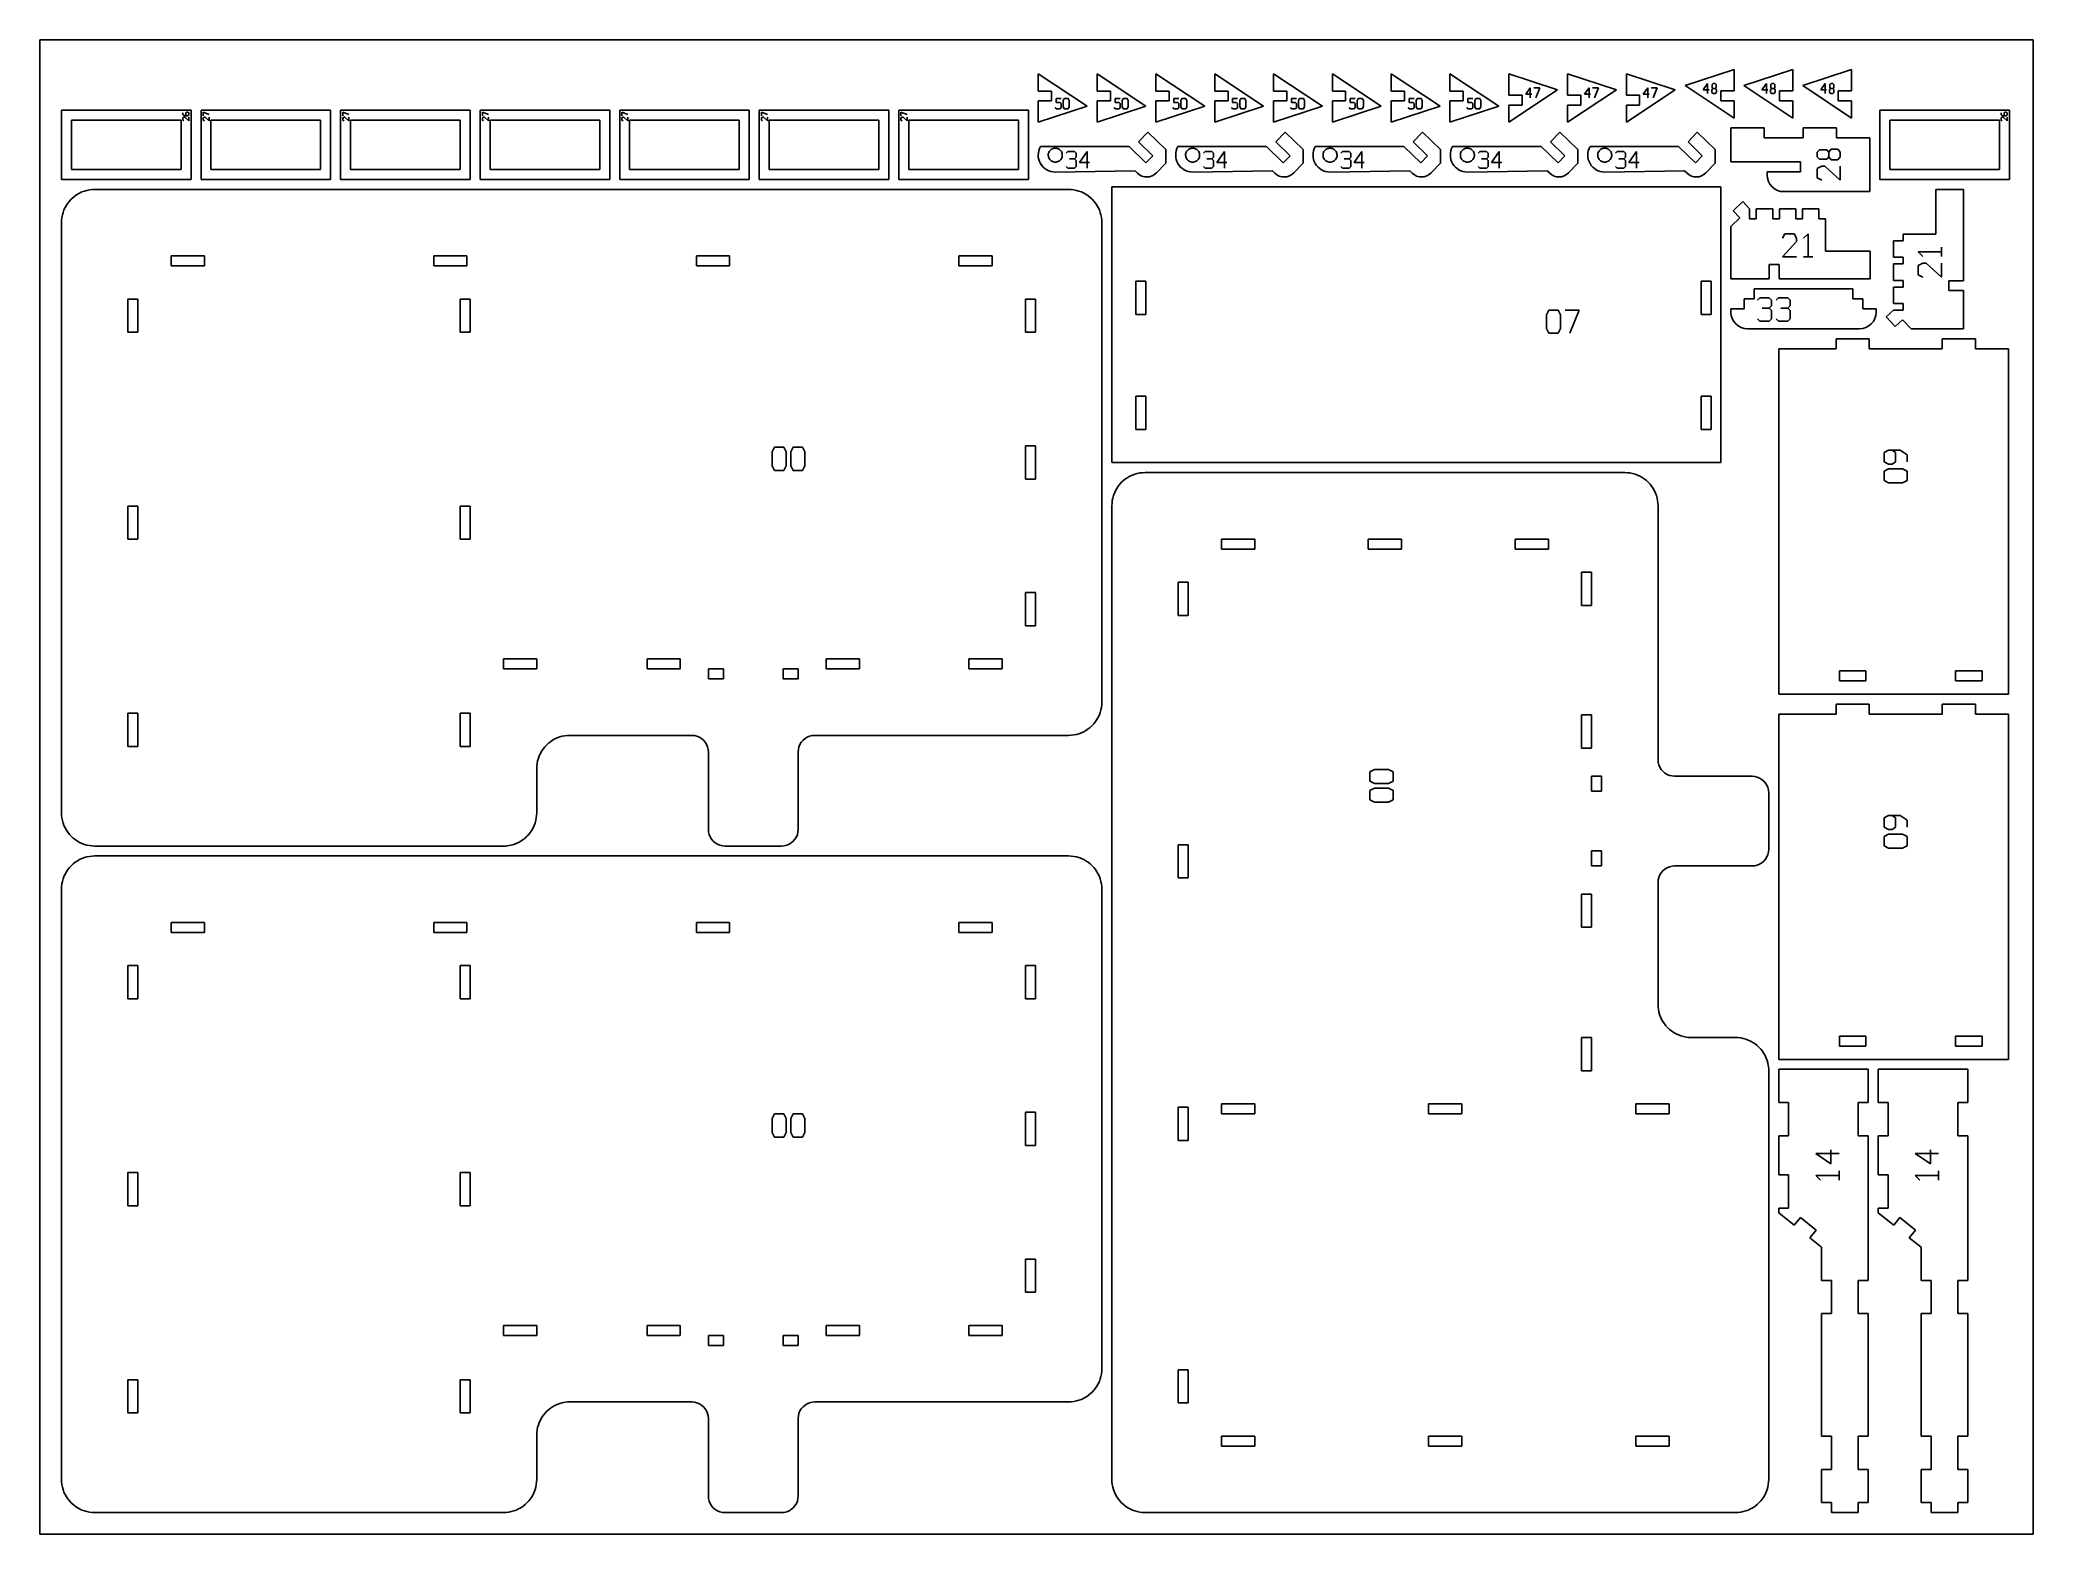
# Model space of a CAD drawing. Header units: millimetres. Extents: x 0 to 600, y 0 to 450.
import ezdxf

# ---------------------------------------------------------------- set-up
doc = ezdxf.new("R2010")
doc.units = ezdxf.units.MM
for name, color, linetype in [('CUT', 1, 'Continuous'), ('ENGRAVE', 5, 'Continuous'), ('SHEET', 8, 'Continuous')]:
    doc.layers.add(name, color=color, linetype=linetype)

msp = doc.modelspace()

# ---------------------------------------------------------------- linework, layer by layer
at = {"layer": 'CUT'}
for p, q in [((300.55, 439.73), (300.55, 434.59)), ((315.25, 429.98), (300.55, 439.73)), ((318.25, 439.73), (318.25, 434.59)), ((332.95, 429.98), (318.25, 439.73)), ((335.95, 439.73), (335.95, 434.59)), ((350.65, 429.98), (335.95, 439.73)), ((353.65, 439.73), (353.65, 434.59)), ((368.35, 429.98), (353.65, 439.73)), ((371.35, 439.73), (371.35, 434.59)), ((386.05, 429.98), (371.35, 439.73)), ((389.05, 439.73), (389.05, 434.59)), ((403.76, 429.98), (389.05, 439.73)), ((406.76, 439.73), (406.76, 434.59)), ((421.46, 429.98), (406.76, 439.73)), ((424.46, 439.73), (424.46, 434.59)), ((439.16, 429.98), (424.46, 439.73)), ((456.86, 434.93), (442.16, 439.74)), ((442.16, 439.74), (442.16, 433.32)), ((474.56, 434.93), (459.86, 439.74)), ((459.86, 439.74), (459.86, 433.32)), ((492.26, 434.93), (477.56, 439.74)), ((477.56, 439.74), (477.56, 433.32)), ((509.96, 441.03), (495.26, 436.22)), ((509.96, 434.61), (509.96, 441.03)), ((527.66, 441.03), (512.96, 436.22)), ((527.66, 434.61), (527.66, 441.03)), ((545.36, 441.03), (530.66, 436.22)), ((545.36, 434.61), (545.36, 441.03)), ((300.55, 434.59), (304.55, 434.59)), ((304.55, 434.59), (304.55, 431.59)), ((318.25, 434.59), (322.25, 434.59)), ((322.25, 434.59), (322.25, 431.59)), ((335.95, 434.59), (339.95, 434.59)), ((339.95, 434.59), (339.95, 431.59)), ((353.65, 434.59), (357.65, 434.59)), ((357.65, 434.59), (357.65, 431.59)), ((371.35, 434.59), (375.35, 434.59)), ((375.35, 434.59), (375.35, 431.59)), ((389.05, 434.59), (393.06, 434.59)), ((393.06, 434.59), (393.06, 431.59)), ((406.76, 434.59), (410.76, 434.59)), ((410.76, 434.59), (410.76, 431.59)), ((424.46, 434.59), (428.46, 434.59)), ((428.46, 434.59), (428.46, 431.59)), ((442.16, 425.17), (456.86, 434.93)), ((442.16, 433.32), (446.16, 433.32)), ((446.16, 433.32), (446.16, 430.32)), ((459.86, 425.17), (474.56, 434.93)), ((459.86, 433.32), (463.86, 433.32)), ((463.86, 433.32), (463.86, 430.32)), ((477.56, 425.17), (492.26, 434.93)), ((477.56, 433.32), (481.56, 433.32)), ((481.56, 433.32), (481.56, 430.32)), ((495.26, 436.22), (509.96, 426.46)), ((505.96, 431.61), (505.96, 434.61)), ((505.96, 434.61), (509.96, 434.61)), ((512.96, 436.22), (527.66, 426.46)), ((523.66, 431.61), (523.66, 434.61)), ((523.66, 434.61), (527.66, 434.61)), ((530.66, 436.22), (545.36, 426.46)), ((541.36, 431.61), (541.36, 434.61)), ((541.36, 434.61), (545.36, 434.61)), ((6.5, 428.83), (6.5, 407.96)), ((45.51, 428.83), (6.5, 428.83)), ((45.51, 407.96), (45.51, 428.83)), ((48.51, 428.83), (48.51, 407.96)), ((87.51, 428.83), (48.51, 428.83)), ((87.51, 407.96), (87.51, 428.83)), ((90.51, 428.83), (90.51, 407.96)), ((129.52, 428.83), (90.51, 428.83)), ((129.52, 407.96), (129.52, 428.83)), ((132.52, 428.83), (132.52, 407.96)), ((171.53, 428.83), (132.52, 428.83)), ((171.53, 407.96), (171.53, 428.83)), ((174.53, 428.83), (174.53, 407.96)), ((213.54, 428.83), (174.53, 428.83)), ((213.54, 407.96), (213.54, 428.83)), ((216.54, 428.83), (216.54, 407.96)), ((255.54, 428.83), (216.54, 428.83)), ((255.54, 407.96), (255.54, 428.83)), ((258.54, 428.83), (258.54, 407.96)), ((297.55, 428.83), (258.54, 428.83)), ((297.55, 407.96), (297.55, 428.83)), ((300.55, 431.59), (300.55, 425.17)), ((304.55, 431.59), (300.55, 431.59)), ((300.55, 425.17), (315.25, 429.98)), ((318.25, 431.59), (318.25, 425.17)), ((322.25, 431.59), (318.25, 431.59)), ((318.25, 425.17), (332.95, 429.98)), ((335.95, 431.59), (335.95, 425.17)), ((339.95, 431.59), (335.95, 431.59)), ((335.95, 425.17), (350.65, 429.98)), ((353.65, 431.59), (353.65, 425.17)), ((357.65, 431.59), (353.65, 431.59)), ((353.65, 425.17), (368.35, 429.98)), ((371.35, 431.59), (371.35, 425.17)), ((375.35, 431.59), (371.35, 431.59)), ((371.35, 425.17), (386.05, 429.98)), ((389.05, 431.59), (389.05, 425.17)), ((393.06, 431.59), (389.05, 431.59)), ((389.05, 425.17), (403.76, 429.98)), ((406.76, 431.59), (406.76, 425.17)), ((410.76, 431.59), (406.76, 431.59)), ((406.76, 425.17), (421.46, 429.98)), ((424.46, 431.59), (424.46, 425.17)), ((428.46, 431.59), (424.46, 431.59)), ((424.46, 425.17), (439.16, 429.98)), ((442.16, 430.32), (442.16, 425.17)), ((446.16, 430.32), (442.16, 430.32)), ((459.86, 430.32), (459.86, 425.17)), ((463.86, 430.32), (459.86, 430.32)), ((477.56, 430.32), (477.56, 425.17)), ((481.56, 430.32), (477.56, 430.32)), ((509.96, 431.61), (505.96, 431.61)), ((509.96, 426.46), (509.96, 431.61)), ((527.66, 431.61), (523.66, 431.61)), ((527.66, 426.46), (527.66, 431.61)), ((545.36, 431.61), (541.36, 431.61)), ((545.36, 426.46), (545.36, 431.61)), ((553.83, 428.82), (553.83, 407.95)), ((592.84, 428.82), (553.83, 428.82)), ((592.84, 407.95), (592.84, 428.82)), ((9.5, 410.96), (9.5, 425.83)), ((9.5, 425.83), (42.51, 425.83)), ((42.51, 425.83), (42.51, 410.96)), ((51.51, 410.96), (51.51, 425.83)), ((51.51, 425.83), (84.51, 425.83)), ((84.51, 425.83), (84.51, 410.96)), ((93.52, 410.96), (93.52, 425.83)), ((93.52, 425.83), (126.52, 425.83)), ((126.52, 425.83), (126.52, 410.96)), ((135.52, 410.96), (135.52, 425.83)), ((135.52, 425.83), (168.53, 425.83)), ((168.53, 425.83), (168.53, 410.96)), ((177.53, 410.96), (177.53, 425.83)), ((177.53, 425.83), (210.54, 425.83)), ((210.54, 425.83), (210.54, 410.96)), ((219.54, 410.96), (219.54, 425.83)), ((219.54, 425.83), (252.54, 425.83)), ((252.54, 425.83), (252.54, 410.96)), ((261.54, 410.96), (261.54, 425.83)), ((261.54, 425.83), (294.55, 425.83)), ((294.55, 425.83), (294.55, 410.96)), ((333.51, 422.17), (330.73, 419.29)), ((338.9, 416.97), (333.51, 422.17)), ((374.85, 422.17), (372.07, 419.29)), ((380.24, 416.97), (374.85, 422.17)), ((416.2, 422.17), (413.42, 419.29)), ((421.59, 416.97), (416.2, 422.17)), ((457.54, 422.17), (454.76, 419.29)), ((462.93, 416.97), (457.54, 422.17)), ((498.89, 422.17), (496.11, 419.29)), ((504.28, 416.97), (498.89, 422.17)), ((519.04, 423.46), (509.04, 423.46)), ((509.04, 423.46), (509.04, 413.29)), ((519.04, 420.46), (519.04, 423.46)), ((530.82, 420.46), (519.04, 420.46)), ((540.83, 423.46), (530.82, 423.46)), ((530.82, 423.46), (530.82, 420.46)), ((540.83, 420.46), (540.83, 423.46)), ((550.83, 420.46), (540.83, 420.46)), ((550.83, 404.29), (550.83, 420.46)), ((556.83, 410.95), (556.83, 425.82)), ((556.83, 425.82), (589.84, 425.82)), ((589.84, 425.82), (589.84, 410.95)), ((300.59, 415.95), (300.55, 415.28)), ((300.55, 415.28), (300.55, 414.61)), ((300.55, 414.61), (300.73, 413.96)), ((300.73, 416.6), (300.59, 415.95)), ((300.94, 417.24), (300.73, 416.6)), ((301.24, 417.84), (300.94, 417.24)), ((301.28, 417.9), (301.24, 417.84)), ((327.85, 417.9), (301.28, 417.9)), ((303.56, 415.56), (303.6, 415.83)), ((303.56, 415.28), (303.56, 415.56)), ((303.58, 415.01), (303.56, 415.28)), ((303.63, 414.74), (303.58, 415.01)), ((303.6, 415.83), (303.69, 416.1)), ((303.72, 414.48), (303.63, 414.74)), ((303.69, 416.1), (303.84, 416.33)), ((303.84, 414.23), (303.72, 414.48)), ((303.84, 416.33), (303.99, 416.56)), ((303.99, 414), (303.84, 414.23)), ((303.99, 416.56), (304.17, 416.77)), ((304.17, 413.79), (303.99, 414)), ((304.17, 416.77), (304.38, 416.95)), ((304.38, 416.95), (304.61, 417.1)), ((304.61, 417.1), (304.86, 417.23)), ((304.86, 417.23), (305.12, 417.31)), ((305.12, 417.31), (305.39, 417.37)), ((305.39, 417.37), (305.66, 417.39)), ((305.66, 417.39), (305.94, 417.37)), ((305.94, 417.37), (306.21, 417.31)), ((306.21, 417.31), (306.47, 417.23)), ((306.47, 417.23), (306.71, 417.1)), ((306.71, 417.1), (306.94, 416.95)), ((306.94, 416.95), (307.15, 416.77)), ((307.15, 416.77), (307.33, 416.56)), ((307.33, 414), (307.15, 413.79)), ((307.33, 416.56), (307.48, 416.33)), ((307.48, 414.23), (307.33, 414)), ((307.48, 416.33), (307.61, 416.09)), ((307.61, 414.48), (307.48, 414.23)), ((307.61, 416.09), (307.68, 415.83)), ((307.72, 414.74), (307.61, 414.48)), ((307.68, 415.83), (307.73, 415.56)), ((307.77, 415.01), (307.72, 414.74)), ((307.73, 415.56), (307.77, 415.28)), ((307.77, 415.28), (307.77, 415.01)), ((332.96, 412.97), (327.85, 417.9)), ((330.73, 419.29), (335.04, 415.12)), ((335.04, 415.12), (332.96, 412.97)), ((338.9, 412.83), (338.9, 416.97)), ((341.94, 415.95), (341.9, 415.28)), ((341.9, 415.28), (341.9, 414.61)), ((341.9, 414.61), (342.07, 413.96)), ((342.07, 416.6), (341.94, 415.95)), ((342.28, 417.24), (342.07, 416.6)), ((342.58, 417.84), (342.28, 417.24)), ((342.63, 417.9), (342.58, 417.84)), ((369.19, 417.9), (342.63, 417.9)), ((344.9, 415.56), (344.95, 415.83)), ((344.9, 415.28), (344.9, 415.56)), ((344.92, 415.01), (344.9, 415.28)), ((344.97, 414.74), (344.92, 415.01)), ((344.95, 415.83), (345.03, 416.1)), ((345.06, 414.48), (344.97, 414.74)), ((345.03, 416.1), (345.18, 416.33)), ((345.18, 414.23), (345.06, 414.48)), ((345.18, 416.33), (345.34, 416.56)), ((345.34, 414), (345.18, 414.23)), ((345.34, 416.56), (345.52, 416.77)), ((345.52, 413.79), (345.34, 414)), ((345.52, 416.77), (345.73, 416.95)), ((345.73, 416.95), (345.95, 417.1)), ((345.95, 417.1), (346.2, 417.23)), ((346.2, 417.23), (346.46, 417.31)), ((346.46, 417.31), (346.73, 417.37)), ((346.73, 417.37), (347.01, 417.39)), ((347.01, 417.39), (347.28, 417.37)), ((347.28, 417.37), (347.55, 417.31)), ((347.55, 417.31), (347.81, 417.23)), ((347.81, 417.23), (348.06, 417.1)), ((348.06, 417.1), (348.29, 416.95)), ((348.29, 416.95), (348.49, 416.77)), ((348.49, 416.77), (348.68, 416.56)), ((348.68, 414), (348.49, 413.79)), ((348.68, 416.56), (348.83, 416.33)), ((348.83, 414.23), (348.68, 414)), ((348.83, 416.33), (348.95, 416.09)), ((348.95, 414.48), (348.83, 414.23)), ((348.95, 416.09), (349.02, 415.83)), ((349.06, 414.74), (348.95, 414.48)), ((349.02, 415.83), (349.08, 415.56)), ((349.11, 415.01), (349.06, 414.74)), ((349.08, 415.56), (349.11, 415.28)), ((349.11, 415.28), (349.11, 415.01)), ((374.3, 412.97), (369.19, 417.9)), ((372.07, 419.29), (376.39, 415.12)), ((376.39, 415.12), (374.3, 412.97)), ((380.24, 412.83), (380.24, 416.97)), ((383.28, 415.95), (383.24, 415.28)), ((383.24, 415.28), (383.24, 414.61)), ((383.24, 414.61), (383.41, 413.96)), ((383.41, 416.6), (383.28, 415.95)), ((383.63, 417.24), (383.41, 416.6)), ((383.93, 417.84), (383.63, 417.24)), ((383.97, 417.9), (383.93, 417.84)), ((410.54, 417.9), (383.97, 417.9)), ((386.25, 415.56), (386.29, 415.83)), ((386.25, 415.28), (386.25, 415.56)), ((386.27, 415.01), (386.25, 415.28)), ((386.32, 414.74), (386.27, 415.01)), ((386.29, 415.83), (386.38, 416.1)), ((386.41, 414.48), (386.32, 414.74)), ((386.38, 416.1), (386.53, 416.33)), ((386.53, 414.23), (386.41, 414.48)), ((386.53, 416.33), (386.68, 416.56)), ((386.68, 414), (386.53, 414.23)), ((386.68, 416.56), (386.86, 416.77)), ((386.86, 413.79), (386.68, 414)), ((386.86, 416.77), (387.07, 416.95)), ((387.07, 416.95), (387.3, 417.1)), ((387.3, 417.1), (387.55, 417.23)), ((387.55, 417.23), (387.81, 417.31)), ((387.81, 417.31), (388.08, 417.37)), ((388.08, 417.37), (388.35, 417.39)), ((388.35, 417.39), (388.63, 417.37)), ((388.63, 417.37), (388.9, 417.31)), ((388.9, 417.31), (389.16, 417.23)), ((389.16, 417.23), (389.4, 417.1)), ((389.4, 417.1), (389.63, 416.95)), ((389.63, 416.95), (389.84, 416.77)), ((389.84, 416.77), (390.02, 416.56)), ((390.02, 414), (389.84, 413.79)), ((390.02, 416.56), (390.17, 416.33)), ((390.17, 414.23), (390.02, 414)), ((390.17, 416.33), (390.29, 416.09)), ((390.29, 414.48), (390.17, 414.23)), ((390.29, 416.09), (390.37, 415.83)), ((390.41, 414.74), (390.29, 414.48)), ((390.37, 415.83), (390.42, 415.56)), ((390.46, 415.01), (390.41, 414.74)), ((390.42, 415.56), (390.46, 415.28)), ((390.46, 415.28), (390.46, 415.01)), ((415.65, 412.97), (410.54, 417.9)), ((413.42, 419.29), (417.73, 415.12)), ((417.73, 415.12), (415.65, 412.97)), ((421.59, 412.83), (421.59, 416.97)), ((424.63, 415.95), (424.59, 415.28)), ((424.59, 415.28), (424.59, 414.61)), ((424.59, 414.61), (424.76, 413.96)), ((424.76, 416.6), (424.63, 415.95)), ((424.97, 417.24), (424.76, 416.6)), ((425.27, 417.84), (424.97, 417.24)), ((425.31, 417.9), (425.27, 417.84)), ((451.88, 417.9), (425.31, 417.9)), ((427.59, 415.56), (427.64, 415.83)), ((427.59, 415.28), (427.59, 415.56)), ((427.61, 415.01), (427.59, 415.28)), ((427.66, 414.74), (427.61, 415.01)), ((427.64, 415.83), (427.72, 416.1)), ((427.75, 414.48), (427.66, 414.74)), ((427.72, 416.1), (427.87, 416.33)), ((427.87, 414.23), (427.75, 414.48)), ((427.87, 416.33), (428.03, 416.56)), ((428.03, 414), (427.87, 414.23)), ((428.03, 416.56), (428.21, 416.77)), ((428.21, 413.79), (428.03, 414)), ((428.21, 416.77), (428.42, 416.95)), ((428.42, 416.95), (428.64, 417.1)), ((428.64, 417.1), (428.89, 417.23)), ((428.89, 417.23), (429.15, 417.31)), ((429.15, 417.31), (429.42, 417.37)), ((429.42, 417.37), (429.7, 417.39)), ((429.7, 417.39), (429.97, 417.37)), ((429.97, 417.37), (430.24, 417.31)), ((430.24, 417.31), (430.5, 417.23)), ((430.5, 417.23), (430.75, 417.1)), ((430.75, 417.1), (430.98, 416.95)), ((430.98, 416.95), (431.18, 416.77)), ((431.18, 416.77), (431.37, 416.56)), ((431.37, 414), (431.18, 413.79)), ((431.37, 416.56), (431.52, 416.33)), ((431.52, 414.23), (431.37, 414)), ((431.52, 416.33), (431.64, 416.09)), ((431.64, 414.48), (431.52, 414.23)), ((431.64, 416.09), (431.71, 415.83)), ((431.75, 414.74), (431.64, 414.48)), ((431.71, 415.83), (431.77, 415.56)), ((431.8, 415.01), (431.75, 414.74)), ((431.77, 415.56), (431.8, 415.28)), ((431.8, 415.28), (431.8, 415.01)), ((456.99, 412.97), (451.88, 417.9)), ((454.76, 419.29), (459.08, 415.12)), ((459.08, 415.12), (456.99, 412.97)), ((462.93, 412.83), (462.93, 416.97)), ((465.97, 415.95), (465.93, 415.28)), ((465.93, 415.28), (465.93, 414.61)), ((465.93, 414.61), (466.1, 413.96)), ((466.1, 416.6), (465.97, 415.95)), ((466.32, 417.24), (466.1, 416.6)), ((466.62, 417.84), (466.32, 417.24)), ((466.66, 417.9), (466.62, 417.84)), ((493.23, 417.9), (466.66, 417.9)), ((468.94, 415.56), (468.98, 415.83)), ((468.94, 415.28), (468.94, 415.56)), ((468.96, 415.01), (468.94, 415.28)), ((469.01, 414.74), (468.96, 415.01)), ((468.98, 415.83), (469.07, 416.1)), ((469.1, 414.48), (469.01, 414.74)), ((469.07, 416.1), (469.22, 416.33)), ((469.22, 414.23), (469.1, 414.48)), ((469.22, 416.33), (469.37, 416.56)), ((469.37, 414), (469.22, 414.23)), ((469.37, 416.56), (469.55, 416.77)), ((469.55, 413.79), (469.37, 414)), ((469.55, 416.77), (469.76, 416.95)), ((469.76, 416.95), (469.99, 417.1)), ((469.99, 417.1), (470.24, 417.23)), ((470.24, 417.23), (470.5, 417.31)), ((470.5, 417.31), (470.77, 417.37)), ((470.77, 417.37), (471.04, 417.39)), ((471.04, 417.39), (471.32, 417.37)), ((471.32, 417.37), (471.59, 417.31)), ((471.59, 417.31), (471.85, 417.23)), ((471.85, 417.23), (472.09, 417.1)), ((472.09, 417.1), (472.32, 416.95)), ((472.32, 416.95), (472.53, 416.77)), ((472.53, 416.77), (472.71, 416.56)), ((472.71, 414), (472.53, 413.79)), ((472.71, 416.56), (472.86, 416.33)), ((472.86, 414.23), (472.71, 414)), ((472.86, 416.33), (472.98, 416.09)), ((472.98, 414.48), (472.86, 414.23)), ((472.98, 416.09), (473.06, 415.83)), ((473.1, 414.74), (472.98, 414.48)), ((473.06, 415.83), (473.11, 415.56)), ((473.14, 415.01), (473.1, 414.74)), ((473.11, 415.56), (473.14, 415.28)), ((473.14, 415.28), (473.14, 415.01)), ((498.34, 412.97), (493.23, 417.9)), ((496.11, 419.29), (500.42, 415.12)), ((500.42, 415.12), (498.34, 412.97)), ((504.28, 412.83), (504.28, 416.97)), ((42.51, 410.96), (9.5, 410.96)), ((84.51, 410.96), (51.51, 410.96)), ((126.52, 410.96), (93.52, 410.96)), ((168.53, 410.96), (135.52, 410.96)), ((210.54, 410.96), (177.53, 410.96)), ((252.54, 410.96), (219.54, 410.96)), ((294.55, 410.96), (261.54, 410.96)), ((300.73, 413.96), (300.94, 413.33)), ((300.94, 413.33), (301.24, 412.73)), ((301.24, 412.73), (301.61, 412.17)), ((301.61, 412.17), (302.05, 411.67)), ((302.05, 411.67), (302.55, 411.23)), ((302.55, 411.23), (303.11, 410.86)), ((303.11, 410.86), (303.71, 410.56)), ((303.71, 410.56), (304.34, 410.35)), ((304.38, 413.61), (304.17, 413.79)), ((304.34, 410.35), (304.99, 410.22)), ((304.61, 413.46), (304.38, 413.61)), ((304.86, 413.34), (304.61, 413.46)), ((305.12, 413.25), (304.86, 413.34)), ((304.99, 410.22), (305.66, 410.17)), ((305.39, 413.2), (305.12, 413.25)), ((305.66, 413.18), (305.39, 413.2)), ((305.94, 413.2), (305.66, 413.18)), ((305.66, 410.17), (329.71, 410.54)), ((306.21, 413.25), (305.94, 413.2)), ((306.47, 413.34), (306.21, 413.25)), ((306.71, 413.46), (306.47, 413.34)), ((306.94, 413.61), (306.71, 413.46)), ((307.15, 413.79), (306.94, 413.61)), ((329.71, 410.54), (330.44, 409.83)), ((330.44, 409.83), (331.05, 409.34)), ((331.05, 409.34), (331.75, 408.98)), ((331.75, 408.98), (332.5, 408.77)), ((332.5, 408.77), (333.28, 408.7)), ((333.28, 408.7), (334.05, 408.79)), ((334.05, 408.79), (334.8, 409.03)), ((334.8, 409.03), (335.48, 409.41)), ((335.48, 409.41), (336.08, 409.92)), ((336.08, 409.92), (338.9, 412.83)), ((342.07, 413.96), (342.28, 413.33)), ((342.28, 413.33), (342.58, 412.73)), ((342.58, 412.73), (342.95, 412.17)), ((342.95, 412.17), (343.39, 411.67)), ((343.39, 411.67), (343.9, 411.23)), ((343.9, 411.23), (344.45, 410.86)), ((344.45, 410.86), (345.05, 410.56)), ((345.05, 410.56), (345.68, 410.35)), ((345.73, 413.61), (345.52, 413.79)), ((345.68, 410.35), (346.34, 410.22)), ((345.95, 413.46), (345.73, 413.61)), ((346.2, 413.34), (345.95, 413.46)), ((346.46, 413.25), (346.2, 413.34)), ((346.34, 410.22), (347.01, 410.17)), ((346.73, 413.2), (346.46, 413.25)), ((347.01, 413.18), (346.73, 413.2)), ((347.28, 413.2), (347.01, 413.18)), ((347.01, 410.17), (371.05, 410.54)), ((347.55, 413.25), (347.28, 413.2)), ((347.81, 413.34), (347.55, 413.25)), ((348.06, 413.46), (347.81, 413.34)), ((348.29, 413.61), (348.06, 413.46)), ((348.49, 413.79), (348.29, 413.61)), ((371.05, 410.54), (371.78, 409.83)), ((371.78, 409.83), (372.39, 409.34)), ((372.39, 409.34), (373.09, 408.98)), ((373.09, 408.98), (373.84, 408.77)), ((373.84, 408.77), (374.62, 408.7)), ((374.62, 408.7), (375.4, 408.79)), ((375.4, 408.79), (376.14, 409.03)), ((376.14, 409.03), (376.83, 409.41)), ((376.83, 409.41), (377.43, 409.92)), ((377.43, 409.92), (380.24, 412.83)), ((383.41, 413.96), (383.63, 413.33)), ((383.63, 413.33), (383.93, 412.73)), ((383.93, 412.73), (384.3, 412.17)), ((384.3, 412.17), (384.74, 411.67)), ((384.74, 411.67), (385.24, 411.23)), ((385.24, 411.23), (385.8, 410.86)), ((385.8, 410.86), (386.4, 410.56)), ((386.4, 410.56), (387.03, 410.35)), ((387.07, 413.61), (386.86, 413.79)), ((387.03, 410.35), (387.68, 410.22)), ((387.3, 413.46), (387.07, 413.61)), ((387.55, 413.34), (387.3, 413.46)), ((387.81, 413.25), (387.55, 413.34)), ((387.68, 410.22), (388.35, 410.17)), ((388.08, 413.2), (387.81, 413.25)), ((388.35, 413.18), (388.08, 413.2)), ((388.63, 413.2), (388.35, 413.18)), ((388.35, 410.17), (412.4, 410.54)), ((388.9, 413.25), (388.63, 413.2)), ((389.16, 413.34), (388.9, 413.25)), ((389.4, 413.46), (389.16, 413.34)), ((389.63, 413.61), (389.4, 413.46)), ((389.84, 413.79), (389.63, 413.61)), ((412.4, 410.54), (413.13, 409.83)), ((413.13, 409.83), (413.74, 409.34)), ((413.74, 409.34), (414.43, 408.98)), ((414.43, 408.98), (415.19, 408.77)), ((415.19, 408.77), (415.97, 408.7)), ((415.97, 408.7), (416.74, 408.79)), ((416.74, 408.79), (417.49, 409.03)), ((417.49, 409.03), (418.17, 409.41)), ((418.17, 409.41), (418.77, 409.92)), ((418.77, 409.92), (421.59, 412.83)), ((424.76, 413.96), (424.97, 413.33)), ((424.97, 413.33), (425.27, 412.73)), ((425.27, 412.73), (425.64, 412.17)), ((425.64, 412.17), (426.08, 411.67)), ((426.08, 411.67), (426.59, 411.23)), ((426.59, 411.23), (427.14, 410.86)), ((427.14, 410.86), (427.74, 410.56)), ((427.74, 410.56), (428.37, 410.35)), ((428.42, 413.61), (428.21, 413.79)), ((428.37, 410.35), (429.03, 410.22)), ((428.64, 413.46), (428.42, 413.61)), ((428.89, 413.34), (428.64, 413.46)), ((429.15, 413.25), (428.89, 413.34)), ((429.03, 410.22), (429.7, 410.17)), ((429.42, 413.2), (429.15, 413.25)), ((429.7, 413.18), (429.42, 413.2)), ((429.97, 413.2), (429.7, 413.18)), ((429.7, 410.17), (453.74, 410.54)), ((430.24, 413.25), (429.97, 413.2)), ((430.5, 413.34), (430.24, 413.25)), ((430.75, 413.46), (430.5, 413.34)), ((430.98, 413.61), (430.75, 413.46)), ((431.18, 413.79), (430.98, 413.61)), ((453.74, 410.54), (454.47, 409.83)), ((454.47, 409.83), (455.08, 409.34)), ((455.08, 409.34), (455.78, 408.98)), ((455.78, 408.98), (456.53, 408.77)), ((456.53, 408.77), (457.31, 408.7)), ((457.31, 408.7), (458.09, 408.79)), ((458.09, 408.79), (458.83, 409.03)), ((458.83, 409.03), (459.52, 409.41)), ((459.52, 409.41), (460.12, 409.92)), ((460.12, 409.92), (462.93, 412.83)), ((466.1, 413.96), (466.32, 413.33)), ((466.32, 413.33), (466.62, 412.73)), ((466.62, 412.73), (466.99, 412.17)), ((466.99, 412.17), (467.43, 411.67)), ((467.43, 411.67), (467.93, 411.23)), ((467.93, 411.23), (468.49, 410.86)), ((468.49, 410.86), (469.09, 410.56)), ((469.09, 410.56), (469.72, 410.35)), ((469.76, 413.61), (469.55, 413.79)), ((469.72, 410.35), (470.37, 410.22)), ((469.99, 413.46), (469.76, 413.61)), ((470.24, 413.34), (469.99, 413.46)), ((470.5, 413.25), (470.24, 413.34)), ((470.37, 410.22), (471.04, 410.17)), ((470.77, 413.2), (470.5, 413.25)), ((471.04, 413.18), (470.77, 413.2)), ((471.32, 413.2), (471.04, 413.18)), ((471.04, 410.17), (495.09, 410.54)), ((471.59, 413.25), (471.32, 413.2)), ((471.85, 413.34), (471.59, 413.25)), ((472.09, 413.46), (471.85, 413.34)), ((472.32, 413.61), (472.09, 413.46)), ((472.53, 413.79), (472.32, 413.61)), ((495.09, 410.54), (495.82, 409.83)), ((495.82, 409.83), (496.43, 409.34)), ((496.43, 409.34), (497.12, 408.98)), ((497.12, 408.98), (497.88, 408.77)), ((497.88, 408.77), (498.66, 408.7)), ((498.66, 408.7), (499.43, 408.79)), ((499.43, 408.79), (500.18, 409.03)), ((500.18, 409.03), (500.86, 409.41)), ((500.86, 409.41), (501.46, 409.92)), ((501.46, 409.92), (504.28, 412.83)), ((509.04, 413.29), (529.93, 413.29)), ((529.93, 410.29), (519.93, 410.29)), ((519.93, 410.29), (519.93, 409.29)), ((519.93, 409.29), (520.03, 408.31)), ((520.03, 408.31), (520.31, 407.38)), ((529.93, 413.29), (529.93, 410.29)), ((589.84, 410.95), (556.83, 410.95)), ((6.5, 407.96), (45.51, 407.96)), ((9.43, 402.03), (8.9, 401.45)), ((10.01, 402.56), (9.43, 402.03)), ((10.62, 403.05), (10.01, 402.56)), ((11.28, 403.48), (10.62, 403.05)), ((11.96, 403.87), (11.28, 403.48)), ((12.67, 404.19), (11.96, 403.87)), ((13.41, 404.47), (12.67, 404.19)), ((14.17, 404.68), (13.41, 404.47)), ((14.94, 404.83), (14.17, 404.68)), ((15.72, 404.93), (14.94, 404.83)), ((16.5, 404.96), (15.72, 404.93)), ((309.68, 404.96), (16.5, 404.96)), ((48.51, 407.96), (87.51, 407.96)), ((90.51, 407.96), (129.52, 407.96)), ((132.52, 407.96), (171.53, 407.96)), ((174.53, 407.96), (213.54, 407.96)), ((216.54, 407.96), (255.54, 407.96)), ((258.54, 407.96), (297.55, 407.96)), ((310.46, 404.89), (309.68, 404.96)), ((311.24, 404.83), (310.46, 404.89)), ((312.01, 404.68), (311.24, 404.83)), ((312.77, 404.47), (312.01, 404.68)), ((313.5, 404.19), (312.77, 404.47)), ((314.22, 403.87), (313.5, 404.19)), ((314.9, 403.48), (314.22, 403.87)), ((315.56, 403.05), (314.9, 403.48)), ((316.17, 402.56), (315.56, 403.05)), ((316.75, 402.03), (316.17, 402.56)), ((317.28, 401.45), (316.75, 402.03)), ((322.68, 405.7), (322.68, 322.68)), ((506.04, 405.7), (322.68, 405.7)), ((506.04, 322.68), (506.04, 405.7)), ((520.31, 407.38), (520.77, 406.51)), ((520.77, 406.51), (521.4, 405.75)), ((521.4, 405.75), (522.15, 405.13)), ((522.15, 405.13), (523.02, 404.67)), ((523.02, 404.67), (523.96, 404.38)), ((523.96, 404.38), (524.93, 404.29)), ((524.93, 404.29), (550.83, 404.29)), ((553.83, 407.95), (592.84, 407.95)), ((570.67, 404.95), (579.04, 404.95)), ((570.67, 391.49), (570.67, 404.95)), ((579.04, 404.95), (579.04, 377.47)), ((6.62, 396.52), (6.53, 395.74)), ((6.78, 397.29), (6.62, 396.52)), ((6.99, 398.05), (6.78, 397.29)), ((7.26, 398.78), (6.99, 398.05)), ((7.59, 399.5), (7.26, 398.78)), ((7.97, 400.18), (7.59, 399.5)), ((8.41, 400.83), (7.97, 400.18)), ((8.9, 401.45), (8.41, 400.83)), ((317.77, 400.83), (317.28, 401.45)), ((318.2, 400.18), (317.77, 400.83)), ((318.59, 399.5), (318.2, 400.18)), ((318.92, 398.78), (318.59, 399.5)), ((319.19, 398.05), (318.92, 398.78)), ((319.4, 397.29), (319.19, 398.05)), ((319.56, 396.52), (319.4, 397.29)), ((319.65, 395.74), (319.56, 396.52)), ((509.04, 393.8), (511.75, 396.36)), ((509.69, 398.54), (512.59, 401.29)), ((511.75, 396.36), (509.69, 398.54)), ((512.59, 401.29), (514.66, 399.11)), ((514.66, 399.11), (514.66, 396.11)), ((514.66, 396.11), (516.66, 396.11)), ((516.66, 396.11), (516.66, 399.11)), ((516.66, 399.11), (521.62, 399.11)), ((521.62, 399.11), (521.62, 396.11)), ((521.62, 396.11), (523.62, 396.11)), ((523.62, 396.11), (523.62, 399.11)), ((523.62, 399.11), (528.58, 399.11)), ((528.58, 399.11), (528.58, 396.11)), ((528.58, 396.11), (530.58, 396.11)), ((530.58, 396.11), (530.58, 399.11)), ((530.58, 399.11), (535.54, 399.11)), ((535.54, 399.11), (535.54, 396.11)), ((535.54, 396.11), (537.54, 396.11)), ((537.54, 396.11), (537.54, 386.36)), ((6.53, 395.74), (6.5, 394.95)), ((6.5, 394.95), (6.5, 217.23)), ((319.68, 394.95), (319.65, 395.74)), ((319.68, 250.56), (319.68, 394.95)), ((509.04, 377.99), (509.04, 393.8)), ((560.92, 391.49), (570.67, 391.49)), ((560.92, 389.49), (560.92, 391.49)), ((39.51, 381.95), (39.51, 384.95)), ((39.51, 384.95), (49.51, 384.95)), ((49.51, 384.95), (49.51, 381.95)), ((118.56, 381.95), (118.56, 384.95)), ((118.56, 384.95), (128.56, 384.95)), ((128.56, 384.95), (128.56, 381.95)), ((197.62, 381.95), (197.62, 384.95)), ((197.62, 384.95), (207.62, 384.95)), ((207.62, 384.95), (207.62, 381.95)), ((276.67, 381.95), (276.67, 384.95)), ((276.67, 384.95), (286.67, 384.95)), ((286.67, 384.95), (286.67, 381.95)), ((537.54, 386.36), (550.99, 386.36)), ((550.99, 386.36), (550.99, 377.99)), ((557.92, 389.49), (560.92, 389.49)), ((557.92, 384.53), (557.92, 389.49)), ((560.92, 384.53), (557.92, 384.53)), ((560.92, 382.53), (560.92, 384.53)), ((49.51, 381.95), (39.51, 381.95)), ((128.56, 381.95), (118.56, 381.95)), ((207.62, 381.95), (197.62, 381.95)), ((286.67, 381.95), (276.67, 381.95)), ((520.51, 382.36), (520.51, 377.99)), ((523.51, 382.36), (520.51, 382.36)), ((523.51, 377.99), (523.51, 382.36)), ((557.92, 382.53), (560.92, 382.53)), ((557.92, 377.57), (557.92, 382.53)), ((329.92, 367.31), (329.92, 377.32)), ((329.92, 377.32), (332.92, 377.32)), ((332.92, 377.32), (332.92, 367.31)), ((500.04, 367.31), (500.04, 377.32)), ((500.04, 377.32), (503.04, 377.32)), ((503.04, 377.32), (503.04, 367.31)), ((520.51, 377.99), (509.04, 377.99)), ((545.74, 374.99), (516.04, 374.99)), ((516.04, 374.99), (516.04, 371.99)), ((550.99, 377.99), (523.51, 377.99)), ((545.74, 371.99), (545.74, 374.99)), ((560.92, 377.57), (557.92, 377.57)), ((557.92, 375.57), (560.92, 375.57)), ((557.92, 370.61), (557.92, 375.57)), ((560.92, 375.57), (560.92, 377.57)), ((579.04, 377.47), (574.67, 377.47)), ((574.67, 377.47), (574.67, 374.47)), ((574.67, 374.47), (579.04, 374.47)), ((579.04, 374.47), (579.04, 362.99)), ((26.5, 361.95), (26.5, 371.95)), ((26.5, 371.95), (29.5, 371.95)), ((29.5, 371.95), (29.5, 361.95)), ((126.56, 361.95), (126.56, 371.95)), ((126.56, 371.95), (129.56, 371.95)), ((129.56, 371.95), (129.56, 361.95)), ((296.67, 361.95), (296.67, 371.95)), ((296.67, 371.95), (299.67, 371.95)), ((299.67, 371.95), (299.67, 361.95)), ((332.92, 367.31), (329.92, 367.31)), ((503.04, 367.31), (500.04, 367.31)), ((513.04, 368.99), (509.04, 368.99)), ((509.04, 368.99), (509.04, 367.99)), ((509.04, 367.99), (509.13, 367.02)), ((509.13, 367.02), (509.42, 366.08)), ((509.42, 366.08), (509.88, 365.21)), ((516.04, 371.99), (513.04, 371.99)), ((513.04, 371.99), (513.04, 368.99)), ((548.74, 371.99), (545.74, 371.99)), ((548.74, 368.99), (548.74, 371.99)), ((552.74, 368.99), (548.74, 368.99)), ((551.9, 365.21), (552.36, 366.08)), ((552.36, 366.08), (552.65, 367.02)), ((552.65, 367.02), (552.74, 367.99)), ((552.74, 367.99), (552.74, 368.99)), ((555.74, 366.54), (557.92, 368.61)), ((558.49, 363.64), (555.74, 366.54)), ((560.92, 370.61), (557.92, 370.61)), ((557.92, 368.61), (560.92, 368.61)), ((560.92, 368.61), (560.92, 370.61)), ((29.5, 361.95), (26.5, 361.95)), ((129.56, 361.95), (126.56, 361.95)), ((299.67, 361.95), (296.67, 361.95)), ((509.88, 365.21), (510.5, 364.46)), ((510.5, 364.46), (511.26, 363.83)), ((511.26, 363.83), (512.13, 363.37)), ((512.13, 363.37), (513.06, 363.09)), ((513.06, 363.09), (514.04, 362.99)), ((514.04, 362.99), (547.74, 362.99)), ((547.74, 362.99), (548.72, 363.09)), ((548.72, 363.09), (549.66, 363.37)), ((549.66, 363.37), (550.52, 363.83)), ((550.52, 363.83), (551.28, 364.46)), ((551.28, 364.46), (551.9, 365.21)), ((560.67, 365.7), (558.49, 363.64)), ((563.24, 362.99), (560.67, 365.7)), ((579.04, 362.99), (563.24, 362.99)), ((540.67, 356.99), (523.41, 356.99)), ((523.41, 356.99), (523.41, 252.98)), ((550.68, 359.99), (540.67, 359.99)), ((540.67, 359.99), (540.67, 356.99)), ((550.68, 356.99), (550.68, 359.99)), ((572.61, 356.99), (550.68, 356.99)), ((582.61, 359.99), (572.61, 359.99)), ((572.61, 359.99), (572.61, 356.99)), ((582.61, 356.99), (582.61, 359.99)), ((592.62, 356.99), (582.61, 356.99)), ((592.62, 252.98), (592.62, 356.99)), ((329.92, 332.7), (329.92, 342.7)), ((329.92, 342.7), (332.92, 342.7)), ((332.92, 342.7), (332.92, 332.7)), ((500.04, 332.7), (500.04, 342.7)), ((500.04, 342.7), (503.04, 342.7)), ((503.04, 342.7), (503.04, 332.7)), ((332.92, 332.7), (329.92, 332.7)), ((503.04, 332.7), (500.04, 332.7)), ((296.67, 317.75), (296.67, 327.76)), ((296.67, 327.76), (299.67, 327.76)), ((299.67, 327.76), (299.67, 317.75)), ((322.68, 322.68), (506.04, 322.68)), ((327.45, 318.2), (326.8, 317.77)), ((328.14, 318.59), (327.45, 318.2)), ((328.85, 318.92), (328.14, 318.59)), ((329.59, 319.19), (328.85, 318.92)), ((330.35, 319.4), (329.59, 319.19)), ((331.12, 319.56), (330.35, 319.4)), ((331.9, 319.65), (331.12, 319.56)), ((332.68, 319.68), (331.9, 319.65)), ((477.08, 319.68), (332.68, 319.68)), ((477.86, 319.65), (477.08, 319.68)), ((478.64, 319.56), (477.86, 319.65)), ((479.41, 319.4), (478.64, 319.56)), ((480.17, 319.19), (479.41, 319.4)), ((480.91, 318.92), (480.17, 319.19)), ((481.62, 318.59), (480.91, 318.92)), ((482.3, 318.2), (481.62, 318.59)), ((482.96, 317.77), (482.3, 318.2)), ((299.67, 317.75), (296.67, 317.75)), ((322.96, 312.01), (322.8, 311.24)), ((323.17, 312.77), (322.96, 312.01)), ((323.44, 313.5), (323.17, 312.77)), ((323.77, 314.22), (323.44, 313.5)), ((324.15, 314.9), (323.77, 314.22)), ((324.59, 315.56), (324.15, 314.9)), ((325.08, 316.17), (324.59, 315.56)), ((325.61, 316.75), (325.08, 316.17)), ((326.18, 317.28), (325.61, 316.75)), ((326.8, 317.77), (326.18, 317.28)), ((483.57, 317.28), (482.96, 317.77)), ((484.15, 316.75), (483.57, 317.28)), ((484.68, 316.17), (484.15, 316.75)), ((485.17, 315.56), (484.68, 316.17)), ((485.61, 314.9), (485.17, 315.56)), ((485.99, 314.22), (485.61, 314.9)), ((486.32, 313.5), (485.99, 314.22)), ((486.59, 312.77), (486.32, 313.5)), ((486.8, 312.01), (486.59, 312.77)), ((486.96, 311.24), (486.8, 312.01)), ((26.5, 299.59), (26.5, 309.59)), ((26.5, 309.59), (29.5, 309.59)), ((29.5, 309.59), (29.5, 299.59)), ((126.56, 299.59), (126.56, 309.59)), ((126.56, 309.59), (129.56, 309.59)), ((129.56, 309.59), (129.56, 299.59)), ((322.74, 310.46), (322.68, 309.68)), ((322.68, 309.68), (322.68, 16.5)), ((322.8, 311.24), (322.74, 310.46)), ((487.05, 310.46), (486.96, 311.24)), ((487.08, 309.68), (487.05, 310.46)), ((487.08, 233.25), (487.08, 309.68)), ((29.5, 299.59), (26.5, 299.59)), ((129.56, 299.59), (126.56, 299.59)), ((355.69, 299.67), (365.69, 299.67)), ((355.69, 296.67), (355.69, 299.67)), ((365.69, 296.67), (355.69, 296.67)), ((365.69, 299.67), (365.69, 296.67)), ((399.88, 299.67), (409.88, 299.67)), ((399.88, 296.67), (399.88, 299.67)), ((409.88, 296.67), (399.88, 296.67)), ((409.88, 299.67), (409.88, 296.67)), ((444.07, 299.67), (454.07, 299.67)), ((444.07, 296.67), (444.07, 299.67)), ((454.07, 296.67), (444.07, 296.67)), ((454.07, 299.67), (454.07, 296.67)), ((464.08, 289.67), (467.08, 289.67)), ((464.08, 279.67), (464.08, 289.67)), ((467.08, 289.67), (467.08, 279.67)), ((296.67, 273.56), (296.67, 283.56)), ((296.67, 283.56), (299.67, 283.56)), ((299.67, 283.56), (299.67, 273.56)), ((342.68, 286.67), (345.68, 286.67)), ((342.68, 276.67), (342.68, 286.67)), ((345.68, 286.67), (345.68, 276.67)), ((345.68, 276.67), (342.68, 276.67)), ((467.08, 279.67), (464.08, 279.67)), ((299.67, 273.56), (296.67, 273.56)), ((139.56, 260.56), (139.56, 263.56)), ((139.56, 263.56), (149.56, 263.56)), ((149.56, 260.56), (139.56, 260.56)), ((149.56, 263.56), (149.56, 260.56)), ((182.77, 260.56), (182.77, 263.56)), ((182.77, 263.56), (192.77, 263.56)), ((192.77, 260.56), (182.77, 260.56)), ((192.77, 263.56), (192.77, 260.56)), ((201.24, 257.56), (201.24, 260.56)), ((201.24, 260.56), (205.77, 260.56)), ((205.77, 260.56), (205.77, 257.56)), ((223.72, 257.56), (223.72, 260.56)), ((223.72, 260.56), (228.25, 260.56)), ((228.25, 260.56), (228.25, 257.56)), ((236.72, 260.56), (236.72, 263.56)), ((236.72, 263.56), (246.72, 263.56)), ((246.72, 260.56), (236.72, 260.56)), ((246.72, 263.56), (246.72, 260.56)), ((279.67, 260.56), (279.67, 263.56)), ((279.67, 263.56), (289.67, 263.56)), ((289.67, 260.56), (279.67, 260.56)), ((289.67, 263.56), (289.67, 260.56)), ((541.67, 259.94), (549.68, 259.94)), ((541.67, 256.94), (541.67, 259.94)), ((549.68, 259.94), (549.68, 256.94)), ((576.61, 259.94), (584.61, 259.94)), ((576.61, 256.94), (576.61, 259.94)), ((584.61, 259.94), (584.61, 256.94)), ((205.77, 257.56), (201.24, 257.56)), ((228.25, 257.56), (223.72, 257.56)), ((523.41, 252.98), (592.62, 252.98)), ((549.68, 256.94), (541.67, 256.94)), ((584.61, 256.94), (576.61, 256.94)), ((26.5, 237.23), (26.5, 247.24)), ((26.5, 247.24), (29.5, 247.24)), ((29.5, 247.24), (29.5, 237.23)), ((126.56, 237.23), (126.56, 247.24)), ((126.56, 247.24), (129.56, 247.24)), ((129.56, 247.24), (129.56, 237.23)), ((318.2, 245.33), (318.59, 246.02)), ((318.59, 246.02), (318.92, 246.73)), ((318.92, 246.73), (319.19, 247.47)), ((319.19, 247.47), (319.4, 248.22)), ((319.4, 248.22), (319.56, 248.99)), ((319.56, 248.99), (319.65, 249.77)), ((319.65, 249.77), (319.68, 250.56)), ((464.08, 246.72), (467.08, 246.72)), ((464.08, 236.72), (464.08, 246.72)), ((467.08, 246.72), (467.08, 236.72)), ((540.67, 246.98), (523.41, 246.98)), ((523.41, 246.98), (523.41, 142.98)), ((550.68, 249.98), (540.67, 249.98)), ((540.67, 249.98), (540.67, 246.98)), ((550.68, 246.98), (550.68, 249.98)), ((572.61, 246.98), (550.68, 246.98)), ((582.61, 249.98), (572.61, 249.98)), ((572.61, 249.98), (572.61, 246.98)), ((582.61, 246.98), (582.61, 249.98)), ((592.62, 246.98), (582.61, 246.98)), ((592.62, 142.98), (592.62, 246.98)), ((155.74, 239.79), (156.47, 240.07)), ((156.47, 240.07), (157.23, 240.28)), ((157.23, 240.28), (158, 240.43)), ((158, 240.43), (158.78, 240.52)), ((158.78, 240.52), (159.56, 240.55)), ((159.56, 240.55), (196.24, 240.55)), ((196.24, 240.55), (197.02, 240.49)), ((197.02, 240.49), (197.78, 240.31)), ((197.78, 240.31), (198.51, 240.01)), ((198.51, 240.01), (199.18, 239.6)), ((230.32, 239.6), (230.98, 240.01)), ((230.98, 240.01), (231.71, 240.31)), ((231.71, 240.31), (232.47, 240.49)), ((232.47, 240.49), (233.25, 240.55)), ((233.25, 240.55), (309.68, 240.55)), ((309.68, 240.55), (310.46, 240.59)), ((310.46, 240.59), (311.24, 240.68)), ((311.24, 240.68), (312.01, 240.83)), ((312.01, 240.83), (312.77, 241.04)), ((312.77, 241.04), (313.5, 241.32)), ((313.5, 241.32), (314.22, 241.65)), ((314.22, 241.65), (314.9, 242.03)), ((314.9, 242.03), (315.56, 242.47)), ((315.56, 242.47), (316.17, 242.95)), ((316.17, 242.95), (316.75, 243.48)), ((316.75, 243.48), (317.28, 244.06)), ((317.28, 244.06), (317.77, 244.68)), ((317.77, 244.68), (318.2, 245.33)), ((29.5, 237.23), (26.5, 237.23)), ((129.56, 237.23), (126.56, 237.23)), ((150.05, 233.64), (150.32, 234.38)), ((150.32, 234.38), (150.65, 235.09)), ((150.65, 235.09), (151.04, 235.78)), ((151.04, 235.78), (151.47, 236.43)), ((151.47, 236.43), (151.96, 237.05)), ((151.96, 237.05), (152.49, 237.63)), ((152.49, 237.63), (153.07, 238.16)), ((153.07, 238.16), (153.68, 238.64)), ((153.68, 238.64), (154.34, 239.08)), ((154.34, 239.08), (155.02, 239.46)), ((155.02, 239.46), (155.74, 239.79)), ((199.18, 239.6), (199.77, 239.09)), ((199.77, 239.09), (200.28, 238.49)), ((200.28, 238.49), (200.69, 237.82)), ((200.69, 237.82), (200.99, 237.1)), ((200.99, 237.1), (201.18, 236.34)), ((201.18, 236.34), (201.24, 235.55)), ((201.24, 235.55), (201.24, 212.23)), ((228.25, 235.55), (228.32, 236.34)), ((228.25, 212.23), (228.25, 235.55)), ((228.32, 236.34), (228.5, 237.1)), ((228.5, 237.1), (228.8, 237.82)), ((228.8, 237.82), (229.21, 238.49)), ((229.21, 238.49), (229.72, 239.09)), ((229.72, 239.09), (230.32, 239.6)), ((467.08, 236.72), (464.08, 236.72)), ((149.56, 230.55), (149.59, 231.34)), ((149.56, 217.23), (149.56, 230.55)), ((149.59, 231.34), (149.68, 232.12)), ((149.68, 232.12), (149.84, 232.89)), ((149.84, 232.89), (150.05, 233.64)), ((467.08, 228.25), (470.08, 228.25)), ((467.08, 223.72), (467.08, 228.25)), ((470.08, 228.25), (470.08, 223.72)), ((487.14, 232.47), (487.08, 233.25)), ((487.32, 231.71), (487.14, 232.47)), ((487.63, 230.98), (487.32, 231.71)), ((488.03, 230.32), (487.63, 230.98)), ((488.54, 229.72), (488.03, 230.32)), ((489.14, 229.21), (488.54, 229.72)), ((489.81, 228.8), (489.14, 229.21)), ((490.54, 228.5), (489.81, 228.8)), ((491.3, 228.32), (490.54, 228.5)), ((492.08, 228.25), (491.3, 228.32)), ((515.41, 228.25), (492.08, 228.25)), ((516.19, 228.19), (515.41, 228.25)), ((516.95, 228.01), (516.19, 228.19)), ((517.68, 227.71), (516.95, 228.01)), ((470.08, 223.72), (467.08, 223.72)), ((518.35, 227.3), (517.68, 227.71)), ((518.94, 226.79), (518.35, 227.3)), ((519.45, 226.19), (518.94, 226.79)), ((519.86, 225.52), (519.45, 226.19)), ((520.16, 224.8), (519.86, 225.52)), ((520.35, 224.04), (520.16, 224.8)), ((520.41, 223.25), (520.35, 224.04)), ((520.41, 206.24), (520.41, 223.25)), ((6.5, 217.23), (6.53, 216.45)), ((6.53, 216.45), (6.62, 215.67)), ((149.44, 215.67), (149.53, 216.45)), ((149.53, 216.45), (149.56, 217.23)), ((6.62, 215.67), (6.78, 214.89)), ((6.78, 214.89), (6.99, 214.14)), ((6.99, 214.14), (7.26, 213.4)), ((7.26, 213.4), (7.59, 212.69)), ((7.59, 212.69), (7.97, 212)), ((7.97, 212), (8.41, 211.35)), ((8.41, 211.35), (8.9, 210.73)), ((8.9, 210.73), (9.43, 210.16)), ((9.43, 210.16), (10.01, 209.62)), ((146.06, 209.62), (146.63, 210.16)), ((146.63, 210.16), (147.16, 210.73)), ((147.16, 210.73), (147.65, 211.35)), ((147.65, 211.35), (148.09, 212)), ((148.09, 212), (148.47, 212.69)), ((148.47, 212.69), (148.8, 213.4)), ((148.8, 213.4), (149.07, 214.14)), ((149.07, 214.14), (149.29, 214.89)), ((149.29, 214.89), (149.44, 215.67)), ((201.24, 212.23), (201.3, 211.45)), ((201.3, 211.45), (201.48, 210.68)), ((201.48, 210.68), (201.78, 209.96)), ((227.71, 209.96), (228.01, 210.68)), ((228.01, 210.68), (228.19, 211.45)), ((228.19, 211.45), (228.25, 212.23)), ((10.01, 209.62), (10.62, 209.14)), ((10.62, 209.14), (11.28, 208.7)), ((11.28, 208.7), (11.96, 208.32)), ((11.96, 208.32), (12.67, 207.99)), ((12.67, 207.99), (13.41, 207.72)), ((13.41, 207.72), (14.17, 207.5)), ((14.17, 207.5), (14.94, 207.35)), ((14.94, 204.11), (14.17, 203.95)), ((14.94, 207.35), (15.72, 207.26)), ((15.72, 204.2), (14.94, 204.11)), ((15.72, 207.26), (16.5, 207.23)), ((16.5, 204.23), (15.72, 204.2)), ((16.5, 207.23), (139.56, 207.23)), ((309.68, 204.23), (16.5, 204.23)), ((139.56, 207.23), (140.34, 207.23)), ((140.34, 207.23), (141.12, 207.35)), ((141.12, 207.35), (141.89, 207.5)), ((141.89, 207.5), (142.65, 207.72)), ((142.65, 207.72), (143.39, 207.99)), ((143.39, 207.99), (144.1, 208.32)), ((144.1, 208.32), (144.79, 208.7)), ((144.79, 208.7), (145.44, 209.14)), ((145.44, 209.14), (146.06, 209.62)), ((201.78, 209.96), (202.19, 209.29)), ((202.19, 209.29), (202.7, 208.69)), ((202.7, 208.69), (203.3, 208.18)), ((203.3, 208.18), (203.97, 207.77)), ((203.97, 207.77), (204.69, 207.47)), ((204.69, 207.47), (205.46, 207.29)), ((205.46, 207.29), (206.24, 207.23)), ((206.24, 207.23), (223.25, 207.23)), ((223.25, 207.23), (224.04, 207.29)), ((224.04, 207.29), (224.8, 207.47)), ((224.8, 207.47), (225.52, 207.77)), ((225.52, 207.77), (226.19, 208.18)), ((226.19, 208.18), (226.79, 208.69)), ((226.79, 208.69), (227.3, 209.29)), ((227.3, 209.29), (227.71, 209.96)), ((310.46, 204.16), (309.68, 204.23)), ((311.24, 204.11), (310.46, 204.16)), ((312.01, 203.95), (311.24, 204.11)), ((342.68, 207.62), (345.68, 207.62)), ((342.68, 197.62), (342.68, 207.62)), ((345.68, 207.62), (345.68, 197.62)), ((467.08, 205.77), (470.08, 205.77)), ((467.08, 201.24), (467.08, 205.77)), ((470.08, 205.77), (470.08, 201.24)), ((519.86, 203.97), (520.16, 204.69)), ((520.16, 204.69), (520.35, 205.46)), ((520.35, 205.46), (520.41, 206.24)), ((7.26, 198.05), (6.99, 197.32)), ((7.59, 198.77), (7.26, 198.05)), ((7.97, 199.45), (7.59, 198.77)), ((8.41, 200.11), (7.97, 199.45)), ((8.9, 200.72), (8.41, 200.11)), ((9.43, 201.3), (8.9, 200.72)), ((10.01, 201.83), (9.43, 201.3)), ((10.62, 202.32), (10.01, 201.83)), ((11.28, 202.75), (10.62, 202.32)), ((11.96, 203.14), (11.28, 202.75)), ((12.67, 203.47), (11.96, 203.14)), ((13.41, 203.74), (12.67, 203.47)), ((14.17, 203.95), (13.41, 203.74)), ((312.77, 203.74), (312.01, 203.95)), ((313.5, 203.47), (312.77, 203.74)), ((314.22, 203.14), (313.5, 203.47)), ((314.9, 202.75), (314.22, 203.14)), ((315.56, 202.32), (314.9, 202.75)), ((316.17, 201.83), (315.56, 202.32)), ((316.75, 201.3), (316.17, 201.83)), ((317.28, 200.72), (316.75, 201.3)), ((317.77, 200.11), (317.28, 200.72)), ((318.2, 199.45), (317.77, 200.11)), ((318.59, 198.77), (318.2, 199.45)), ((318.92, 198.05), (318.59, 198.77)), ((319.19, 197.32), (318.92, 198.05)), ((470.08, 201.24), (467.08, 201.24)), ((487.32, 197.78), (487.63, 198.51)), ((487.63, 198.51), (488.03, 199.18)), ((488.03, 199.18), (488.54, 199.77)), ((488.54, 199.77), (489.14, 200.28)), ((489.14, 200.28), (489.81, 200.69)), ((489.81, 200.69), (490.54, 200.99)), ((490.54, 200.99), (491.3, 201.18)), ((491.3, 201.18), (492.08, 201.24)), ((492.08, 201.24), (515.41, 201.24)), ((515.41, 201.24), (516.19, 201.3)), ((516.19, 201.3), (516.95, 201.48)), ((516.95, 201.48), (517.68, 201.78)), ((517.68, 201.78), (518.35, 202.19)), ((518.35, 202.19), (518.94, 202.7)), ((518.94, 202.7), (519.45, 203.3)), ((519.45, 203.3), (519.86, 203.97)), ((6.53, 195.01), (6.5, 194.23)), ((6.5, 194.23), (6.5, 16.5)), ((6.62, 195.79), (6.53, 195.01)), ((6.78, 196.56), (6.62, 195.79)), ((6.99, 197.32), (6.78, 196.56)), ((319.4, 196.56), (319.19, 197.32)), ((319.56, 195.79), (319.4, 196.56)), ((319.65, 195.01), (319.56, 195.79)), ((319.68, 194.23), (319.65, 195.01)), ((319.68, 49.83), (319.68, 194.23)), ((345.68, 197.62), (342.68, 197.62)), ((464.08, 192.77), (467.08, 192.77)), ((464.08, 182.77), (464.08, 192.77)), ((467.08, 192.77), (467.08, 182.77)), ((487.08, 196.24), (487.14, 197.02)), ((487.08, 159.56), (487.08, 196.24)), ((487.14, 197.02), (487.32, 197.78)), ((39.51, 181.22), (39.51, 184.22)), ((39.51, 184.22), (49.51, 184.22)), ((49.51, 181.22), (39.51, 181.22)), ((49.51, 184.22), (49.51, 181.22)), ((118.56, 181.22), (118.56, 184.22)), ((118.56, 184.22), (128.56, 184.22)), ((128.56, 181.22), (118.56, 181.22)), ((128.56, 184.22), (128.56, 181.22)), ((197.62, 181.22), (197.62, 184.22)), ((197.62, 184.22), (207.62, 184.22)), ((207.62, 181.22), (197.62, 181.22)), ((207.62, 184.22), (207.62, 181.22)), ((276.67, 181.22), (276.67, 184.22)), ((276.67, 184.22), (286.67, 184.22)), ((286.67, 181.22), (276.67, 181.22)), ((286.67, 184.22), (286.67, 181.22)), ((467.08, 182.77), (464.08, 182.77)), ((26.5, 161.22), (26.5, 171.22)), ((26.5, 171.22), (29.5, 171.22)), ((29.5, 171.22), (29.5, 161.22)), ((126.56, 161.22), (126.56, 171.22)), ((126.56, 171.22), (129.56, 171.22)), ((129.56, 171.22), (129.56, 161.22)), ((296.67, 161.22), (296.67, 171.22)), ((296.67, 171.22), (299.67, 171.22)), ((299.67, 171.22), (299.67, 161.22)), ((29.5, 161.22), (26.5, 161.22)), ((129.56, 161.22), (126.56, 161.22)), ((299.67, 161.22), (296.67, 161.22)), ((487.11, 158.78), (487.08, 159.56)), ((487.2, 158), (487.11, 158.78)), ((487.36, 157.23), (487.2, 158)), ((487.57, 156.47), (487.36, 157.23)), ((487.84, 155.74), (487.57, 156.47)), ((488.17, 155.02), (487.84, 155.74)), ((488.55, 154.34), (488.17, 155.02)), ((488.99, 153.68), (488.55, 154.34)), ((489.48, 153.07), (488.99, 153.68)), ((490.01, 152.49), (489.48, 153.07)), ((490.59, 151.96), (490.01, 152.49)), ((491.2, 151.47), (490.59, 151.96)), ((491.86, 151.04), (491.2, 151.47)), ((492.54, 150.65), (491.86, 151.04)), ((493.25, 150.32), (492.54, 150.65)), ((493.99, 150.05), (493.25, 150.32)), ((494.75, 149.84), (493.99, 150.05)), ((464.08, 149.56), (467.08, 149.56)), ((464.08, 139.56), (464.08, 149.56)), ((467.08, 149.56), (467.08, 139.56)), ((495.52, 149.68), (494.75, 149.84)), ((496.3, 149.59), (495.52, 149.68)), ((497.08, 149.56), (496.3, 149.59)), ((510.41, 149.56), (497.08, 149.56)), ((511.19, 149.53), (510.41, 149.56)), ((511.97, 149.44), (511.19, 149.53)), ((512.74, 149.29), (511.97, 149.44)), ((513.5, 149.07), (512.74, 149.29)), ((514.23, 148.8), (513.5, 149.07)), ((514.95, 148.47), (514.23, 148.8)), ((515.63, 148.09), (514.95, 148.47)), ((516.28, 147.65), (515.63, 148.09)), ((516.9, 147.16), (516.28, 147.65)), ((517.48, 146.63), (516.9, 147.16)), ((518.01, 146.06), (517.48, 146.63)), ((518.5, 145.44), (518.01, 146.06)), ((518.93, 144.79), (518.5, 145.44)), ((519.32, 144.1), (518.93, 144.79)), ((519.65, 143.39), (519.32, 144.1)), ((541.67, 149.93), (549.68, 149.93)), ((541.67, 146.93), (541.67, 149.93)), ((549.68, 146.93), (541.67, 146.93)), ((549.68, 149.93), (549.68, 146.93)), ((576.61, 149.93), (584.61, 149.93)), ((576.61, 146.93), (576.61, 149.93)), ((584.61, 146.93), (576.61, 146.93)), ((584.61, 149.93), (584.61, 146.93)), ((467.08, 139.56), (464.08, 139.56)), ((519.92, 142.65), (519.65, 143.39)), ((520.13, 141.89), (519.92, 142.65)), ((520.28, 141.12), (520.13, 141.89)), ((520.41, 140.34), (520.28, 141.12)), ((520.41, 139.56), (520.41, 140.34)), ((520.41, 16.5), (520.41, 139.56)), ((523.41, 142.98), (592.62, 142.98)), ((523.41, 139.98), (550.36, 139.98)), ((523.41, 129.98), (523.41, 139.98)), ((550.36, 139.98), (550.36, 129.98)), ((553.36, 139.98), (580.31, 139.98)), ((553.36, 129.98), (553.36, 139.98)), ((580.31, 139.98), (580.31, 129.98)), ((296.67, 117.03), (296.67, 127.03)), ((296.67, 127.03), (299.67, 127.03)), ((299.67, 127.03), (299.67, 117.03)), ((342.68, 128.56), (345.68, 128.56)), ((342.68, 118.56), (342.68, 128.56)), ((345.68, 128.56), (345.68, 118.56)), ((355.69, 129.56), (365.69, 129.56)), ((355.69, 126.56), (355.69, 129.56)), ((365.69, 126.56), (355.69, 126.56)), ((365.69, 129.56), (365.69, 126.56)), ((418.04, 129.56), (428.04, 129.56)), ((418.04, 126.56), (418.04, 129.56)), ((428.04, 126.56), (418.04, 126.56)), ((428.04, 129.56), (428.04, 126.56)), ((480.4, 129.56), (490.4, 129.56)), ((480.4, 126.56), (480.4, 129.56)), ((490.4, 126.56), (480.4, 126.56)), ((490.4, 129.56), (490.4, 126.56)), ((526.41, 129.98), (523.41, 129.98)), ((526.41, 119.98), (526.41, 129.98)), ((550.36, 129.98), (547.36, 129.98)), ((547.36, 129.98), (547.36, 119.98)), ((556.36, 129.98), (553.36, 129.98)), ((556.36, 119.98), (556.36, 129.98)), ((580.31, 129.98), (577.31, 129.98)), ((577.31, 129.98), (577.31, 119.98)), ((299.67, 117.03), (296.67, 117.03)), ((345.68, 118.56), (342.68, 118.56)), ((523.41, 119.98), (526.41, 119.98)), ((523.41, 108.19), (523.41, 119.98)), ((547.36, 119.98), (550.36, 119.98)), ((550.36, 119.98), (550.36, 76.4)), ((553.36, 119.98), (556.36, 119.98)), ((553.36, 108.19), (553.36, 119.98)), ((577.31, 119.98), (580.31, 119.98)), ((580.31, 119.98), (580.31, 76.4)), ((26.5, 98.86), (26.5, 108.86)), ((26.5, 108.86), (29.5, 108.86)), ((29.5, 108.86), (29.5, 98.86)), ((126.56, 98.86), (126.56, 108.86)), ((126.56, 108.86), (129.56, 108.86)), ((129.56, 108.86), (129.56, 98.86)), ((526.41, 108.19), (523.41, 108.19)), ((526.41, 98.19), (526.41, 108.19)), ((556.36, 108.19), (553.36, 108.19)), ((556.36, 98.19), (556.36, 108.19)), ((29.5, 98.86), (26.5, 98.86)), ((129.56, 98.86), (126.56, 98.86)), ((523.41, 98.19), (526.41, 98.19)), ((523.41, 96.75), (523.41, 98.19)), ((528.08, 93), (523.41, 96.75)), ((553.36, 98.19), (556.36, 98.19)), ((553.36, 96.75), (553.36, 98.19)), ((558.03, 93), (553.36, 96.75)), ((529.95, 95.34), (528.08, 93)), ((534.64, 91.59), (529.95, 95.34)), ((532.76, 89.25), (534.64, 91.59)), ((559.91, 95.34), (558.03, 93)), ((564.59, 91.59), (559.91, 95.34)), ((562.71, 89.25), (564.59, 91.59)), ((536.31, 86.4), (532.76, 89.25)), ((536.31, 76.4), (536.31, 86.4)), ((566.26, 86.4), (562.71, 89.25)), ((566.26, 76.4), (566.26, 86.4)), ((296.67, 72.83), (296.67, 82.84)), ((296.67, 82.84), (299.67, 82.84)), ((299.67, 82.84), (299.67, 72.83)), ((299.67, 72.83), (296.67, 72.83)), ((539.31, 76.4), (536.31, 76.4)), ((539.31, 66.4), (539.31, 76.4)), ((550.36, 76.4), (547.36, 76.4)), ((547.36, 76.4), (547.36, 66.4)), ((569.26, 76.4), (566.26, 76.4)), ((569.26, 66.4), (569.26, 76.4)), ((580.31, 76.4), (577.31, 76.4)), ((577.31, 76.4), (577.31, 66.4)), ((536.31, 66.4), (539.31, 66.4)), ((536.31, 29.5), (536.31, 66.4)), ((547.36, 66.4), (550.36, 66.4)), ((550.36, 66.4), (550.36, 29.5)), ((566.26, 66.4), (569.26, 66.4)), ((566.26, 29.5), (566.26, 66.4)), ((577.31, 66.4), (580.31, 66.4)), ((580.31, 66.4), (580.31, 29.5)), ((139.56, 59.83), (139.56, 62.83)), ((139.56, 62.83), (149.56, 62.83)), ((149.56, 62.83), (149.56, 59.83)), ((182.77, 59.83), (182.77, 62.83)), ((182.77, 62.83), (192.77, 62.83)), ((192.77, 62.83), (192.77, 59.83)), ((236.72, 59.83), (236.72, 62.83)), ((236.72, 62.83), (246.72, 62.83)), ((246.72, 62.83), (246.72, 59.83)), ((279.67, 59.83), (279.67, 62.83)), ((279.67, 62.83), (289.67, 62.83)), ((289.67, 62.83), (289.67, 59.83)), ((149.56, 59.83), (139.56, 59.83)), ((192.77, 59.83), (182.77, 59.83)), ((201.24, 56.83), (201.24, 59.83)), ((201.24, 59.83), (205.77, 59.83)), ((205.77, 56.83), (201.24, 56.83)), ((205.77, 59.83), (205.77, 56.83)), ((223.72, 56.83), (223.72, 59.83)), ((223.72, 59.83), (228.25, 59.83)), ((228.25, 56.83), (223.72, 56.83)), ((228.25, 59.83), (228.25, 56.83)), ((246.72, 59.83), (236.72, 59.83)), ((289.67, 59.83), (279.67, 59.83)), ((319.4, 47.49), (319.56, 48.26)), ((319.56, 48.26), (319.65, 49.04)), ((319.65, 49.04), (319.68, 49.83)), ((342.68, 49.51), (345.68, 49.51)), ((342.68, 39.51), (342.68, 49.51)), ((345.68, 49.51), (345.68, 39.51)), ((26.5, 36.51), (26.5, 46.51)), ((26.5, 46.51), (29.5, 46.51)), ((29.5, 46.51), (29.5, 36.51)), ((126.56, 36.51), (126.56, 46.51)), ((126.56, 46.51), (129.56, 46.51)), ((129.56, 46.51), (129.56, 36.51)), ((315.56, 41.74), (316.17, 42.22)), ((316.17, 42.22), (316.75, 42.76)), ((316.75, 42.76), (317.28, 43.33)), ((317.28, 43.33), (317.77, 43.95)), ((317.77, 43.95), (318.2, 44.6)), ((318.2, 44.6), (318.59, 45.29)), ((318.59, 45.29), (318.92, 46)), ((318.92, 46), (319.19, 46.74)), ((319.19, 46.74), (319.4, 47.49)), ((29.5, 36.51), (26.5, 36.51)), ((129.56, 36.51), (126.56, 36.51)), ((151.47, 35.7), (151.96, 36.32)), ((151.96, 36.32), (152.49, 36.9)), ((152.49, 36.9), (153.07, 37.43)), ((153.07, 37.43), (153.68, 37.92)), ((153.68, 37.92), (154.34, 38.35)), ((154.34, 38.35), (155.02, 38.74)), ((155.02, 38.74), (155.74, 39.07)), ((155.74, 39.07), (156.47, 39.34)), ((156.47, 39.34), (157.23, 39.55)), ((157.23, 39.55), (158, 39.7)), ((158, 39.7), (158.78, 39.8)), ((158.78, 39.8), (159.56, 39.83)), ((159.56, 39.83), (196.24, 39.83)), ((196.24, 39.83), (197.02, 39.77)), ((197.02, 39.77), (197.78, 39.58)), ((197.78, 39.58), (198.51, 39.28)), ((198.51, 39.28), (199.18, 38.87)), ((199.18, 38.87), (199.77, 38.36)), ((199.77, 38.36), (200.28, 37.77)), ((200.28, 37.77), (200.69, 37.1)), ((200.69, 37.1), (200.99, 36.37)), ((200.99, 36.37), (201.18, 35.61)), ((228.32, 35.61), (228.5, 36.37)), ((228.5, 36.37), (228.8, 37.1)), ((228.8, 37.1), (229.21, 37.77)), ((229.21, 37.77), (229.72, 38.36)), ((229.72, 38.36), (230.32, 38.87)), ((230.32, 38.87), (230.98, 39.28)), ((230.98, 39.28), (231.71, 39.58)), ((231.71, 39.58), (232.47, 39.77)), ((232.47, 39.77), (233.25, 39.83)), ((233.25, 39.83), (309.68, 39.83)), ((309.68, 39.83), (310.46, 39.86)), ((310.46, 39.86), (311.24, 39.95)), ((311.24, 39.95), (312.01, 40.1)), ((312.01, 40.1), (312.77, 40.32)), ((312.77, 40.32), (313.5, 40.59)), ((313.5, 40.59), (314.22, 40.92)), ((314.22, 40.92), (314.9, 41.3)), ((314.9, 41.3), (315.56, 41.74)), ((345.68, 39.51), (342.68, 39.51)), ((149.56, 29.82), (149.59, 30.61)), ((149.59, 30.61), (149.68, 31.39)), ((149.68, 31.39), (149.84, 32.16)), ((149.84, 32.16), (150.05, 32.92)), ((150.05, 32.92), (150.32, 33.65)), ((150.32, 33.65), (150.65, 34.37)), ((150.65, 34.37), (151.04, 35.05)), ((151.04, 35.05), (151.47, 35.7)), ((201.18, 35.61), (201.24, 34.83)), ((201.24, 34.83), (201.24, 11.5)), ((228.25, 34.83), (228.32, 35.61)), ((228.25, 11.5), (228.25, 34.83)), ((149.56, 16.5), (149.56, 29.82)), ((355.69, 29.5), (365.69, 29.5)), ((355.69, 26.5), (355.69, 29.5)), ((365.69, 26.5), (355.69, 26.5)), ((365.69, 29.5), (365.69, 26.5)), ((418.04, 29.5), (428.04, 29.5)), ((418.04, 26.5), (418.04, 29.5)), ((428.04, 26.5), (418.04, 26.5)), ((428.04, 29.5), (428.04, 26.5)), ((480.4, 29.5), (490.4, 29.5)), ((480.4, 26.5), (480.4, 29.5)), ((490.4, 26.5), (480.4, 26.5)), ((490.4, 29.5), (490.4, 26.5)), ((539.31, 29.5), (536.31, 29.5)), ((539.31, 19.5), (539.31, 29.5)), ((550.36, 29.5), (547.36, 29.5)), ((547.36, 29.5), (547.36, 19.5)), ((569.26, 29.5), (566.26, 29.5)), ((569.26, 19.5), (569.26, 29.5)), ((580.31, 29.5), (577.31, 29.5)), ((577.31, 29.5), (577.31, 19.5)), ((536.31, 19.5), (539.31, 19.5)), ((536.31, 9.5), (536.31, 19.5)), ((547.36, 19.5), (550.36, 19.5)), ((550.36, 19.5), (550.36, 9.5)), ((566.26, 19.5), (569.26, 19.5)), ((566.26, 9.5), (566.26, 19.5)), ((577.31, 19.5), (580.31, 19.5)), ((580.31, 19.5), (580.31, 9.5)), ((6.5, 16.5), (6.53, 15.72)), ((6.53, 15.72), (6.62, 14.94)), ((6.62, 14.94), (6.78, 14.17)), ((6.78, 14.17), (6.99, 13.41)), ((6.99, 13.41), (7.26, 12.67)), ((7.26, 12.67), (7.59, 11.96)), ((148.47, 11.96), (148.8, 12.67)), ((148.8, 12.67), (149.07, 13.41)), ((149.07, 13.41), (149.29, 14.17)), ((149.29, 14.17), (149.44, 14.94)), ((149.44, 14.94), (149.53, 15.72)), ((149.53, 15.72), (149.56, 16.5)), ((322.68, 16.5), (322.71, 15.72)), ((322.71, 15.72), (322.8, 14.94)), ((322.8, 14.94), (322.96, 14.17)), ((322.96, 14.17), (323.17, 13.41)), ((323.17, 13.41), (323.44, 12.67)), ((323.44, 12.67), (323.77, 11.96)), ((519.32, 11.96), (519.65, 12.67)), ((519.65, 12.67), (519.92, 13.41)), ((519.92, 13.41), (520.13, 14.17)), ((520.13, 14.17), (520.28, 14.94)), ((520.28, 14.94), (520.38, 15.72)), ((520.38, 15.72), (520.41, 16.5)), ((7.59, 11.96), (7.97, 11.28)), ((7.97, 11.28), (8.41, 10.62)), ((8.41, 10.62), (8.9, 10.01)), ((8.9, 10.01), (9.43, 9.43)), ((9.43, 9.43), (10.01, 8.9)), ((10.01, 8.9), (10.62, 8.41)), ((10.62, 8.41), (11.28, 7.97)), ((11.28, 7.97), (11.96, 7.59)), ((11.96, 7.59), (12.67, 7.26)), ((12.67, 7.26), (13.41, 6.99)), ((13.41, 6.99), (14.17, 6.78)), ((14.17, 6.78), (14.94, 6.62)), ((14.94, 6.62), (15.72, 6.53)), ((15.72, 6.53), (16.5, 6.5)), ((16.5, 6.5), (139.56, 6.5)), ((139.56, 6.5), (140.34, 6.5)), ((140.34, 6.5), (141.12, 6.62)), ((141.12, 6.62), (141.89, 6.78)), ((141.89, 6.78), (142.65, 6.99)), ((142.65, 6.99), (143.39, 7.26)), ((143.39, 7.26), (144.1, 7.59)), ((144.1, 7.59), (144.79, 7.97)), ((144.79, 7.97), (145.44, 8.41)), ((145.44, 8.41), (146.06, 8.9)), ((146.06, 8.9), (146.63, 9.43)), ((146.63, 9.43), (147.16, 10.01)), ((147.16, 10.01), (147.65, 10.62)), ((147.65, 10.62), (148.09, 11.28)), ((148.09, 11.28), (148.47, 11.96)), ((201.24, 11.5), (201.3, 10.72)), ((201.3, 10.72), (201.48, 9.96)), ((201.48, 9.96), (201.78, 9.23)), ((201.78, 9.23), (202.19, 8.56)), ((202.19, 8.56), (202.7, 7.96)), ((202.7, 7.96), (203.3, 7.45)), ((203.3, 7.45), (203.97, 7.04)), ((203.97, 7.04), (204.69, 6.74)), ((204.69, 6.74), (205.46, 6.56)), ((205.46, 6.56), (206.24, 6.5)), ((206.24, 6.5), (223.25, 6.5)), ((223.25, 6.5), (224.04, 6.56)), ((224.04, 6.56), (224.8, 6.74)), ((224.8, 6.74), (225.52, 7.04)), ((225.52, 7.04), (226.19, 7.45)), ((226.19, 7.45), (226.79, 7.96)), ((226.79, 7.96), (227.3, 8.56)), ((227.3, 8.56), (227.71, 9.23)), ((227.71, 9.23), (228.01, 9.96)), ((228.01, 9.96), (228.19, 10.72)), ((228.19, 10.72), (228.25, 11.5)), ((323.77, 11.96), (324.15, 11.28)), ((324.15, 11.28), (324.59, 10.62)), ((324.59, 10.62), (325.08, 10.01)), ((325.08, 10.01), (325.61, 9.43)), ((325.61, 9.43), (326.18, 8.9)), ((326.18, 8.9), (326.8, 8.41)), ((326.8, 8.41), (327.45, 7.97)), ((327.45, 7.97), (328.14, 7.59)), ((328.14, 7.59), (328.85, 7.26)), ((328.85, 7.26), (329.59, 6.99)), ((329.59, 6.99), (330.35, 6.78)), ((330.35, 6.78), (331.12, 6.62)), ((331.12, 6.62), (331.9, 6.53)), ((331.9, 6.53), (332.68, 6.5)), ((332.68, 6.5), (510.41, 6.5)), ((510.41, 6.5), (511.19, 6.53)), ((511.19, 6.53), (511.97, 6.62)), ((511.97, 6.62), (512.74, 6.78)), ((512.74, 6.78), (513.5, 6.99)), ((513.5, 6.99), (514.23, 7.26)), ((514.23, 7.26), (514.95, 7.59)), ((514.95, 7.59), (515.63, 7.97)), ((515.63, 7.97), (516.28, 8.41)), ((516.28, 8.41), (516.9, 8.9)), ((516.9, 8.9), (517.48, 9.43)), ((517.48, 9.43), (518.01, 10.01)), ((518.01, 10.01), (518.5, 10.62)), ((518.5, 10.62), (518.93, 11.28)), ((518.93, 11.28), (519.32, 11.96)), ((539.31, 9.5), (536.31, 9.5)), ((539.31, 6.5), (539.31, 9.5)), ((547.36, 6.5), (539.31, 6.5)), ((550.36, 9.5), (547.36, 9.5)), ((547.36, 9.5), (547.36, 6.5)), ((569.26, 9.5), (566.26, 9.5)), ((569.26, 6.5), (569.26, 9.5)), ((577.31, 6.5), (569.26, 6.5)), ((580.31, 9.5), (577.31, 9.5)), ((577.31, 9.5), (577.31, 6.5))]:
    msp.add_line(p, q, dxfattribs=at)
at = {"layer": 'ENGRAVE'}
for p, q in [((307.45, 432.32), (305.93, 432.32)), ((305.93, 432.32), (305.93, 431.1)), ((308.36, 432.32), (308.06, 431.71)), ((309.58, 432.32), (308.36, 432.32)), ((309.88, 431.71), (309.58, 432.32)), ((325.15, 432.32), (323.63, 432.32)), ((323.63, 432.32), (323.63, 431.1)), ((326.06, 432.32), (325.76, 431.71)), ((327.28, 432.32), (326.06, 432.32)), ((327.58, 431.71), (327.28, 432.32)), ((342.85, 432.32), (341.33, 432.32)), ((341.33, 432.32), (341.33, 431.1)), ((343.76, 432.32), (343.46, 431.71)), ((344.98, 432.32), (343.76, 432.32)), ((345.28, 431.71), (344.98, 432.32)), ((360.55, 432.32), (359.03, 432.32)), ((359.03, 432.32), (359.03, 431.1)), ((361.46, 432.32), (361.16, 431.71)), ((362.68, 432.32), (361.46, 432.32)), ((362.99, 431.71), (362.68, 432.32)), ((378.25, 432.32), (376.73, 432.32)), ((376.73, 432.32), (376.73, 431.1)), ((379.17, 432.32), (378.86, 431.71)), ((380.38, 432.32), (379.17, 432.32)), ((380.69, 431.71), (380.38, 432.32)), ((395.95, 432.32), (394.43, 432.32)), ((394.43, 432.32), (394.43, 431.1)), ((396.87, 432.32), (396.56, 431.71)), ((398.08, 432.32), (396.87, 432.32)), ((398.39, 431.71), (398.08, 432.32)), ((413.65, 432.32), (412.13, 432.32)), ((412.13, 432.32), (412.13, 431.1)), ((414.57, 432.32), (414.26, 431.71)), ((415.78, 432.32), (414.57, 432.32)), ((416.09, 431.71), (415.78, 432.32)), ((431.35, 432.32), (429.83, 432.32)), ((429.83, 432.32), (429.83, 431.1)), ((432.27, 432.32), (431.96, 431.71)), ((433.48, 432.32), (432.27, 432.32)), ((433.79, 431.71), (433.48, 432.32)), ((448.61, 435.56), (447.25, 433.6)), ((447.25, 433.6), (449.06, 433.6)), ((448.61, 432.55), (448.61, 435.56)), ((449.66, 435.56), (451.47, 435.56)), ((451.47, 435.56), (450.26, 432.55)), ((466.31, 435.56), (464.95, 433.6)), ((464.95, 433.6), (466.76, 433.6)), ((466.31, 432.55), (466.31, 435.56)), ((467.36, 435.56), (469.17, 435.56)), ((469.17, 435.56), (467.96, 432.55)), ((484.01, 435.56), (482.65, 433.6)), ((482.65, 433.6), (484.46, 433.6)), ((484.01, 432.55), (484.01, 435.56)), ((485.06, 435.56), (486.87, 435.56)), ((486.87, 435.56), (485.66, 432.55)), ((502, 436.85), (500.65, 434.9)), ((500.65, 434.9), (502.45, 434.9)), ((502, 433.84), (502, 436.85)), ((503.66, 435.35), (503.27, 435.05)), ((503.27, 435.05), (503.27, 434.14)), ((503.27, 434.14), (503.66, 433.84)), ((503.36, 436.55), (503.66, 436.85)), ((503.36, 435.59), (503.36, 436.55)), ((503.66, 435.35), (503.36, 435.59)), ((503.66, 436.85), (504.26, 436.85)), ((504.26, 435.35), (503.66, 435.35)), ((503.66, 433.84), (504.26, 433.84)), ((504.26, 436.85), (504.56, 436.55)), ((504.56, 435.59), (504.26, 435.35)), ((504.65, 435.05), (504.26, 435.35)), ((504.26, 433.84), (504.65, 434.14)), ((504.56, 436.55), (504.56, 435.59)), ((504.65, 434.14), (504.65, 435.05)), ((519.7, 436.85), (518.35, 434.9)), ((518.35, 434.9), (520.15, 434.9)), ((519.7, 433.84), (519.7, 436.85)), ((521.36, 435.35), (520.97, 435.05)), ((520.97, 435.05), (520.97, 434.14)), ((520.97, 434.14), (521.36, 433.84)), ((521.06, 436.55), (521.36, 436.85)), ((521.06, 435.59), (521.06, 436.55)), ((521.36, 435.35), (521.06, 435.59)), ((521.36, 436.85), (521.96, 436.85)), ((521.96, 435.35), (521.36, 435.35)), ((521.36, 433.84), (521.96, 433.84)), ((521.96, 436.85), (522.26, 436.55)), ((522.26, 435.59), (521.96, 435.35)), ((522.35, 435.05), (521.96, 435.35)), ((521.96, 433.84), (522.35, 434.14)), ((522.26, 436.55), (522.26, 435.59)), ((522.35, 434.14), (522.35, 435.05)), ((537.4, 436.85), (536.05, 434.9)), ((536.05, 434.9), (537.85, 434.9)), ((537.4, 433.84), (537.4, 436.85)), ((539.06, 435.35), (538.67, 435.05)), ((538.67, 435.05), (538.67, 434.14)), ((538.67, 434.14), (539.06, 433.84)), ((538.76, 436.55), (539.06, 436.85)), ((538.76, 435.59), (538.76, 436.55)), ((539.06, 435.35), (538.76, 435.59)), ((539.06, 436.85), (539.66, 436.85)), ((539.66, 435.35), (539.06, 435.35)), ((539.06, 433.84), (539.66, 433.84)), ((539.66, 436.85), (539.96, 436.55)), ((539.96, 435.59), (539.66, 435.35)), ((540.05, 435.05), (539.66, 435.35)), ((539.66, 433.84), (540.05, 434.14)), ((539.96, 436.55), (539.96, 435.59)), ((540.05, 434.14), (540.05, 435.05)), ((43.01, 428.02), (43.01, 427.47)), ((43.01, 427.47), (43.56, 427.1)), ((43.01, 426.55), (43.37, 426.73)), ((43.01, 425.82), (43.01, 426.55)), ((43.37, 426.73), (43.63, 426.73)), ((43.56, 427.1), (44.47, 427.1)), ((43.63, 426.73), (44.84, 425.64)), ((44.2, 428.2), (43.92, 428.02)), ((43.92, 428.02), (43.92, 427.28)), ((43.92, 427.28), (44.2, 427.1)), ((44.47, 428.2), (44.2, 428.2)), ((44.84, 428.02), (44.47, 428.2)), ((44.47, 427.1), (44.84, 427.28)), ((44.84, 427.28), (44.84, 428.02)), ((44.84, 425.64), (44.84, 426.73)), ((49.18, 427.1), (49.18, 428.2)), ((49.18, 428.2), (51.01, 427.47)), ((49.18, 426.55), (49.54, 426.73)), ((49.18, 425.82), (49.18, 426.55)), ((49.54, 426.73), (49.8, 426.73)), ((49.8, 426.73), (51.01, 425.64)), ((51.01, 425.64), (51.01, 426.73)), ((91.19, 427.1), (91.19, 428.2)), ((91.19, 428.2), (93.02, 427.47)), ((91.19, 426.55), (91.55, 426.73)), ((91.19, 425.82), (91.19, 426.55)), ((91.55, 426.73), (91.81, 426.73)), ((91.81, 426.73), (93.02, 425.64)), ((93.02, 425.64), (93.02, 426.73)), ((133.19, 427.1), (133.19, 428.2)), ((133.19, 428.2), (135.02, 427.47)), ((133.19, 426.55), (133.56, 426.73)), ((133.19, 425.82), (133.19, 426.55)), ((133.56, 426.73), (133.82, 426.73)), ((133.82, 426.73), (135.02, 425.64)), ((135.02, 425.64), (135.02, 426.73)), ((175.2, 427.1), (175.2, 428.2)), ((175.2, 428.2), (177.03, 427.47)), ((175.2, 426.55), (175.57, 426.73)), ((175.2, 425.82), (175.2, 426.55)), ((175.57, 426.73), (175.82, 426.73)), ((175.82, 426.73), (177.03, 425.64)), ((177.03, 425.64), (177.03, 426.73)), ((217.21, 427.1), (217.21, 428.2)), ((217.21, 428.2), (219.04, 427.47)), ((217.21, 426.55), (217.57, 426.73)), ((217.21, 425.82), (217.21, 426.55)), ((217.57, 426.73), (217.83, 426.73)), ((217.83, 426.73), (219.04, 425.64)), ((219.04, 425.64), (219.04, 426.73)), ((259.21, 427.1), (259.21, 428.2)), ((259.21, 428.2), (261.05, 427.47)), ((259.21, 426.55), (259.58, 426.73)), ((259.21, 425.82), (259.21, 426.55)), ((259.58, 426.73), (259.84, 426.73)), ((259.84, 426.73), (261.05, 425.64)), ((261.05, 425.64), (261.05, 426.73)), ((305.93, 429.27), (305.63, 429.58)), ((305.93, 431.1), (307.15, 431.1)), ((307.15, 429.27), (305.93, 429.27)), ((307.15, 431.1), (307.45, 430.8)), ((307.45, 429.58), (307.15, 429.27)), ((307.45, 430.8), (307.45, 429.58)), ((308.06, 431.71), (308.06, 429.88)), ((308.06, 429.88), (308.36, 429.27)), ((308.36, 429.27), (309.58, 429.27)), ((309.58, 429.27), (309.88, 429.88)), ((309.88, 429.88), (309.88, 431.71)), ((323.63, 429.27), (323.33, 429.58)), ((323.63, 431.1), (324.85, 431.1)), ((324.85, 429.27), (323.63, 429.27)), ((324.85, 431.1), (325.15, 430.8)), ((325.15, 429.58), (324.85, 429.27)), ((325.15, 430.8), (325.15, 429.58)), ((325.76, 431.71), (325.76, 429.88)), ((325.76, 429.88), (326.06, 429.27)), ((326.06, 429.27), (327.28, 429.27)), ((327.28, 429.27), (327.58, 429.88)), ((327.58, 429.88), (327.58, 431.71)), ((341.33, 429.27), (341.03, 429.58)), ((341.33, 431.1), (342.55, 431.1)), ((342.55, 429.27), (341.33, 429.27)), ((342.55, 431.1), (342.85, 430.8)), ((342.85, 429.58), (342.55, 429.27)), ((342.85, 430.8), (342.85, 429.58)), ((343.46, 431.71), (343.46, 429.88)), ((343.46, 429.88), (343.76, 429.27)), ((343.76, 429.27), (344.98, 429.27)), ((344.98, 429.27), (345.28, 429.88)), ((345.28, 429.88), (345.28, 431.71)), ((359.03, 429.27), (358.73, 429.58)), ((359.03, 431.1), (360.25, 431.1)), ((360.25, 429.27), (359.03, 429.27)), ((360.25, 431.1), (360.55, 430.8)), ((360.55, 429.58), (360.25, 429.27)), ((360.55, 430.8), (360.55, 429.58)), ((361.16, 431.71), (361.16, 429.88)), ((361.16, 429.88), (361.46, 429.27)), ((361.46, 429.27), (362.68, 429.27)), ((362.68, 429.27), (362.99, 429.88)), ((362.99, 429.88), (362.99, 431.71)), ((376.73, 429.27), (376.43, 429.58)), ((376.73, 431.1), (377.95, 431.1)), ((377.95, 429.27), (376.73, 429.27)), ((377.95, 431.1), (378.25, 430.8)), ((378.25, 429.58), (377.95, 429.27)), ((378.25, 430.8), (378.25, 429.58)), ((378.86, 431.71), (378.86, 429.88)), ((378.86, 429.88), (379.17, 429.27)), ((379.17, 429.27), (380.38, 429.27)), ((380.38, 429.27), (380.69, 429.88)), ((380.69, 429.88), (380.69, 431.71)), ((394.43, 429.27), (394.13, 429.58)), ((394.43, 431.1), (395.65, 431.1)), ((395.65, 429.27), (394.43, 429.27)), ((395.65, 431.1), (395.95, 430.8)), ((395.95, 429.58), (395.65, 429.27)), ((395.95, 430.8), (395.95, 429.58)), ((396.56, 431.71), (396.56, 429.88)), ((396.56, 429.88), (396.87, 429.27)), ((396.87, 429.27), (398.08, 429.27)), ((398.08, 429.27), (398.39, 429.88)), ((398.39, 429.88), (398.39, 431.71)), ((412.13, 429.27), (411.83, 429.58)), ((412.13, 431.1), (413.35, 431.1)), ((413.35, 429.27), (412.13, 429.27)), ((413.35, 431.1), (413.65, 430.8)), ((413.65, 429.58), (413.35, 429.27)), ((413.65, 430.8), (413.65, 429.58)), ((414.26, 431.71), (414.26, 429.88)), ((414.26, 429.88), (414.57, 429.27)), ((414.57, 429.27), (415.78, 429.27)), ((415.78, 429.27), (416.09, 429.88)), ((416.09, 429.88), (416.09, 431.71)), ((429.83, 429.27), (429.53, 429.58)), ((429.83, 431.1), (431.05, 431.1)), ((431.05, 429.27), (429.83, 429.27)), ((431.05, 431.1), (431.35, 430.8)), ((431.35, 429.58), (431.05, 429.27)), ((431.35, 430.8), (431.35, 429.58)), ((431.96, 431.71), (431.96, 429.88)), ((431.96, 429.88), (432.27, 429.27)), ((432.27, 429.27), (433.48, 429.27)), ((433.48, 429.27), (433.79, 429.88)), ((433.79, 429.88), (433.79, 431.71)), ((590.33, 428.01), (590.33, 427.46)), ((590.33, 427.46), (590.88, 427.09)), ((590.33, 426.54), (590.7, 426.72)), ((590.33, 425.81), (590.33, 426.54)), ((590.7, 426.72), (590.96, 426.72)), ((590.88, 427.09), (591.8, 427.09)), ((590.96, 426.72), (592.17, 425.63)), ((591.52, 428.19), (591.25, 428.01)), ((591.25, 428.01), (591.25, 427.27)), ((591.25, 427.27), (591.52, 427.09)), ((591.8, 428.19), (591.52, 428.19)), ((592.17, 428.01), (591.8, 428.19)), ((591.8, 427.09), (592.17, 427.27)), ((592.17, 427.27), (592.17, 428.01)), ((592.17, 425.63), (592.17, 426.72)), ((43.37, 425.64), (43.01, 425.82)), ((49.54, 425.64), (49.18, 425.82)), ((91.55, 425.64), (91.19, 425.82)), ((133.56, 425.64), (133.19, 425.82)), ((175.57, 425.64), (175.2, 425.82)), ((217.57, 425.64), (217.21, 425.82)), ((259.58, 425.64), (259.21, 425.82)), ((590.7, 425.63), (590.33, 425.81)), ((308.92, 415.88), (309.42, 416.38)), ((309.42, 416.38), (311.44, 416.38)), ((311.44, 414.16), (309.93, 414.16)), ((311.44, 416.38), (311.95, 415.88)), ((311.95, 414.67), (311.44, 414.16)), ((311.44, 414.16), (311.95, 413.66)), ((311.95, 415.88), (311.95, 414.67)), ((315.23, 416.38), (312.96, 413.1)), ((315.23, 411.33), (315.23, 416.38)), ((350.26, 415.88), (350.77, 416.38)), ((350.77, 416.38), (352.79, 416.38)), ((352.79, 414.16), (351.27, 414.16)), ((352.79, 416.38), (353.29, 415.88)), ((353.29, 414.67), (352.79, 414.16)), ((352.79, 414.16), (353.29, 413.66)), ((353.29, 415.88), (353.29, 414.67)), ((356.58, 416.38), (354.3, 413.1)), ((356.58, 411.33), (356.58, 416.38)), ((391.61, 415.88), (392.11, 416.38)), ((392.11, 416.38), (394.13, 416.38)), ((394.13, 414.16), (392.62, 414.16)), ((394.13, 416.38), (394.64, 415.88)), ((394.64, 414.67), (394.13, 414.16)), ((394.13, 414.16), (394.64, 413.66)), ((394.64, 415.88), (394.64, 414.67)), ((397.92, 416.38), (395.65, 413.1)), ((397.92, 411.33), (397.92, 416.38)), ((432.95, 415.88), (433.46, 416.38)), ((433.46, 416.38), (435.48, 416.38)), ((435.48, 414.16), (433.96, 414.16)), ((435.48, 416.38), (435.98, 415.88)), ((435.98, 414.67), (435.48, 414.16)), ((435.48, 414.16), (435.98, 413.66)), ((435.98, 415.88), (435.98, 414.67)), ((439.27, 416.38), (436.99, 413.1)), ((439.27, 411.33), (439.27, 416.38)), ((474.3, 415.88), (474.8, 416.38)), ((474.8, 416.38), (476.82, 416.38)), ((476.82, 414.16), (475.31, 414.16)), ((476.82, 416.38), (477.33, 415.88)), ((477.33, 414.67), (476.82, 414.16)), ((476.82, 414.16), (477.33, 413.66)), ((477.33, 415.88), (477.33, 414.67)), ((480.61, 416.38), (478.34, 413.1)), ((480.61, 411.33), (480.61, 416.38)), ((534.96, 416.18), (535.66, 416.88)), ((534.96, 414.78), (534.96, 416.18)), ((535.66, 414.08), (534.96, 414.78)), ((535.66, 416.88), (537.9, 416.88)), ((537.9, 414.08), (535.66, 414.08)), ((537.9, 416.88), (538.46, 416.18)), ((538.46, 414.78), (537.9, 414.08)), ((539.16, 417.09), (538.46, 416.18)), ((538.46, 416.18), (538.46, 414.78)), ((538.46, 414.78), (539.16, 413.87)), ((541.26, 417.09), (539.16, 417.09)), ((541.96, 416.18), (541.26, 417.09)), ((541.26, 413.87), (541.96, 414.78)), ((541.96, 414.78), (541.96, 416.18)), ((309.42, 411.33), (308.92, 411.84)), ((311.44, 411.33), (309.42, 411.33)), ((311.95, 411.84), (311.44, 411.33)), ((311.95, 413.66), (311.95, 411.84)), ((312.96, 413.1), (315.99, 413.1)), ((350.77, 411.33), (350.26, 411.84)), ((352.79, 411.33), (350.77, 411.33)), ((353.29, 411.84), (352.79, 411.33)), ((353.29, 413.66), (353.29, 411.84)), ((354.3, 413.1), (357.34, 413.1)), ((392.11, 411.33), (391.61, 411.84)), ((394.13, 411.33), (392.11, 411.33)), ((394.64, 411.84), (394.13, 411.33)), ((394.64, 413.66), (394.64, 411.84)), ((395.65, 413.1), (398.68, 413.1)), ((433.46, 411.33), (432.95, 411.84)), ((435.48, 411.33), (433.46, 411.33)), ((435.98, 411.84), (435.48, 411.33)), ((435.98, 413.66), (435.98, 411.84)), ((436.99, 413.1), (440.03, 413.1)), ((474.8, 411.33), (474.3, 411.84)), ((476.82, 411.33), (474.8, 411.33)), ((477.33, 411.84), (476.82, 411.33)), ((477.33, 413.66), (477.33, 411.84)), ((478.34, 413.1), (481.37, 413.1)), ((534.96, 411.28), (536.36, 411.98)), ((534.96, 408.48), (534.96, 411.28)), ((536.36, 407.78), (534.96, 408.48)), ((536.36, 411.98), (537.34, 411.98)), ((537.34, 411.98), (541.96, 407.78)), ((539.16, 413.87), (541.26, 413.87)), ((541.96, 407.78), (541.96, 411.98)), ((524.55, 390.23), (525.25, 391.63)), ((525.25, 391.63), (528.05, 391.63)), ((528.05, 391.63), (528.75, 390.23)), ((528.75, 390.23), (528.75, 389.25)), ((530.85, 390.23), (532.25, 391.63)), ((532.25, 391.63), (532.25, 384.63)), ((528.75, 389.25), (524.55, 384.63)), ((524.55, 384.63), (528.75, 384.63)), ((530.85, 384.63), (533.65, 384.63)), ((566.81, 384.8), (565.41, 386.2)), ((565.41, 386.2), (572.41, 386.2)), ((572.41, 384.8), (572.41, 387.6)), ((565.41, 382), (566.81, 382.7)), ((565.41, 379.2), (565.41, 382)), ((566.81, 378.5), (565.41, 379.2)), ((566.81, 382.7), (567.79, 382.7)), ((567.79, 382.7), (572.41, 378.5)), ((572.41, 378.5), (572.41, 382.7)), ((517.06, 371.56), (517.76, 372.26)), ((517.76, 372.26), (520.56, 372.26)), ((520.56, 372.26), (521.26, 371.56)), ((522.66, 371.56), (523.36, 372.26)), ((523.36, 372.26), (526.16, 372.26)), ((526.16, 372.26), (526.86, 371.56)), ((454.2, 368.63), (453.5, 367.23)), ((453.5, 367.23), (453.5, 363.03)), ((457, 368.63), (454.2, 368.63)), ((457.7, 367.23), (457, 368.63)), ((457.7, 363.03), (457.7, 367.23)), ((459.1, 368.63), (463.3, 368.63)), ((463.3, 368.63), (460.5, 361.63)), ((520.56, 369.18), (518.46, 369.18)), ((521.26, 369.88), (520.56, 369.18)), ((520.56, 369.18), (521.26, 368.48)), ((521.26, 371.56), (521.26, 369.88)), ((521.26, 368.48), (521.26, 365.96)), ((526.16, 369.18), (524.06, 369.18)), ((526.86, 369.88), (526.16, 369.18)), ((526.16, 369.18), (526.86, 368.48)), ((526.86, 371.56), (526.86, 369.88)), ((526.86, 368.48), (526.86, 365.96)), ((453.5, 363.03), (454.2, 361.63)), ((454.2, 361.63), (457, 361.63)), ((457, 361.63), (457.7, 363.03)), ((517.76, 365.26), (517.06, 365.96)), ((520.56, 365.26), (517.76, 365.26)), ((521.26, 365.96), (520.56, 365.26)), ((523.36, 365.26), (522.66, 365.96)), ((526.16, 365.26), (523.36, 365.26)), ((526.86, 365.96), (526.16, 365.26)), ((221.13, 327.31), (220.43, 325.91)), ((220.43, 325.91), (220.43, 321.71)), ((223.93, 327.31), (221.13, 327.31)), ((224.63, 325.91), (223.93, 327.31)), ((224.63, 321.71), (224.63, 325.91)), ((226.73, 327.31), (226.03, 325.91)), ((226.03, 325.91), (226.03, 321.71)), ((229.52, 327.31), (226.73, 327.31)), ((230.22, 325.91), (229.52, 327.31)), ((230.22, 321.71), (230.22, 325.91)), ((556.51, 326.39), (555.11, 325.69)), ((555.11, 325.69), (555.11, 322.89)), ((560.01, 326.39), (556.51, 326.39)), ((558.61, 325.69), (557.56, 326.39)), ((558.61, 322.89), (558.61, 325.69)), ((562.11, 324.99), (560.01, 326.39)), ((562.11, 322.89), (562.11, 324.99)), ((220.43, 321.71), (221.13, 320.31)), ((221.13, 320.31), (223.93, 320.31)), ((223.93, 320.31), (224.63, 321.71)), ((226.03, 321.71), (226.73, 320.31)), ((226.73, 320.31), (229.52, 320.31)), ((229.52, 320.31), (230.22, 321.71)), ((555.11, 322.89), (556.51, 322.19)), ((556.51, 320.79), (555.11, 320.09)), ((555.11, 320.09), (555.11, 317.29)), ((556.51, 322.19), (557.56, 322.19)), ((560.71, 320.79), (556.51, 320.79)), ((557.56, 322.19), (558.61, 322.89)), ((562.11, 320.09), (560.71, 320.79)), ((562.11, 317.29), (562.11, 320.09)), ((555.11, 317.29), (556.51, 316.59)), ((556.51, 316.59), (560.71, 316.59)), ((560.71, 316.59), (562.11, 317.29)), ((401.73, 230.22), (400.33, 229.52)), ((400.33, 229.52), (400.33, 226.73)), ((405.93, 230.22), (401.73, 230.22)), ((407.33, 229.52), (405.93, 230.22)), ((407.33, 226.73), (407.33, 229.52)), ((400.33, 226.73), (401.73, 226.03)), ((401.73, 224.63), (400.33, 223.93)), ((400.33, 223.93), (400.33, 221.13)), ((401.73, 226.03), (405.93, 226.03)), ((405.93, 224.63), (401.73, 224.63)), ((405.93, 226.03), (407.33, 226.73)), ((407.33, 223.93), (405.93, 224.63)), ((407.33, 221.13), (407.33, 223.93)), ((400.33, 221.13), (401.73, 220.43)), ((401.73, 220.43), (405.93, 220.43)), ((405.93, 220.43), (407.33, 221.13)), ((556.51, 216.38), (555.11, 215.68)), ((560.01, 216.38), (556.51, 216.38)), ((558.61, 215.68), (557.56, 216.38)), ((562.11, 214.98), (560.01, 216.38)), ((555.11, 215.68), (555.11, 212.88)), ((555.11, 212.88), (556.51, 212.18)), ((556.51, 210.78), (555.11, 210.08)), ((555.11, 210.08), (555.11, 207.28)), ((556.51, 212.18), (557.56, 212.18)), ((560.71, 210.78), (556.51, 210.78)), ((557.56, 212.18), (558.61, 212.88)), ((558.61, 212.88), (558.61, 215.68)), ((562.11, 210.08), (560.71, 210.78)), ((562.11, 212.88), (562.11, 214.98)), ((562.11, 207.28), (562.11, 210.08)), ((555.11, 207.28), (556.51, 206.58)), ((556.51, 206.58), (560.71, 206.58)), ((560.71, 206.58), (562.11, 207.28)), ((221.13, 126.58), (220.43, 125.18)), ((223.93, 126.58), (221.13, 126.58)), ((224.63, 125.18), (223.93, 126.58)), ((226.73, 126.58), (226.03, 125.18)), ((229.52, 126.58), (226.73, 126.58)), ((230.22, 125.18), (229.52, 126.58)), ((220.43, 125.18), (220.43, 120.98)), ((220.43, 120.98), (221.13, 119.58)), ((223.93, 119.58), (224.63, 120.98)), ((224.63, 120.98), (224.63, 125.18)), ((226.03, 125.18), (226.03, 120.98)), ((226.03, 120.98), (226.73, 119.58)), ((229.52, 119.58), (230.22, 120.98)), ((230.22, 120.98), (230.22, 125.18)), ((221.13, 119.58), (223.93, 119.58)), ((226.73, 119.58), (229.52, 119.58)), ((541.59, 114.66), (534.59, 114.66)), ((534.59, 114.66), (539.14, 111.51)), ((539.14, 111.51), (539.14, 115.71)), ((571.54, 114.66), (564.54, 114.66)), ((564.54, 114.66), (569.09, 111.51)), ((569.09, 111.51), (569.09, 115.71)), ((535.99, 106.61), (534.59, 108.01)), ((534.59, 108.01), (541.59, 108.01)), ((541.59, 106.61), (541.59, 109.41)), ((565.94, 106.61), (564.54, 108.01)), ((564.54, 108.01), (571.54, 108.01)), ((571.54, 106.61), (571.54, 109.41))]:
    msp.add_line(p, q, dxfattribs=at)
at = {"layer": 'SHEET'}
for p, q in [((600, 450), (0, 450)), ((0, 450), (0, 0)), ((600, 0), (600, 450)), ((0, 0), (600, 0))]:
    msp.add_line(p, q, dxfattribs=at)

doc.saveas('drawing.dxf')
